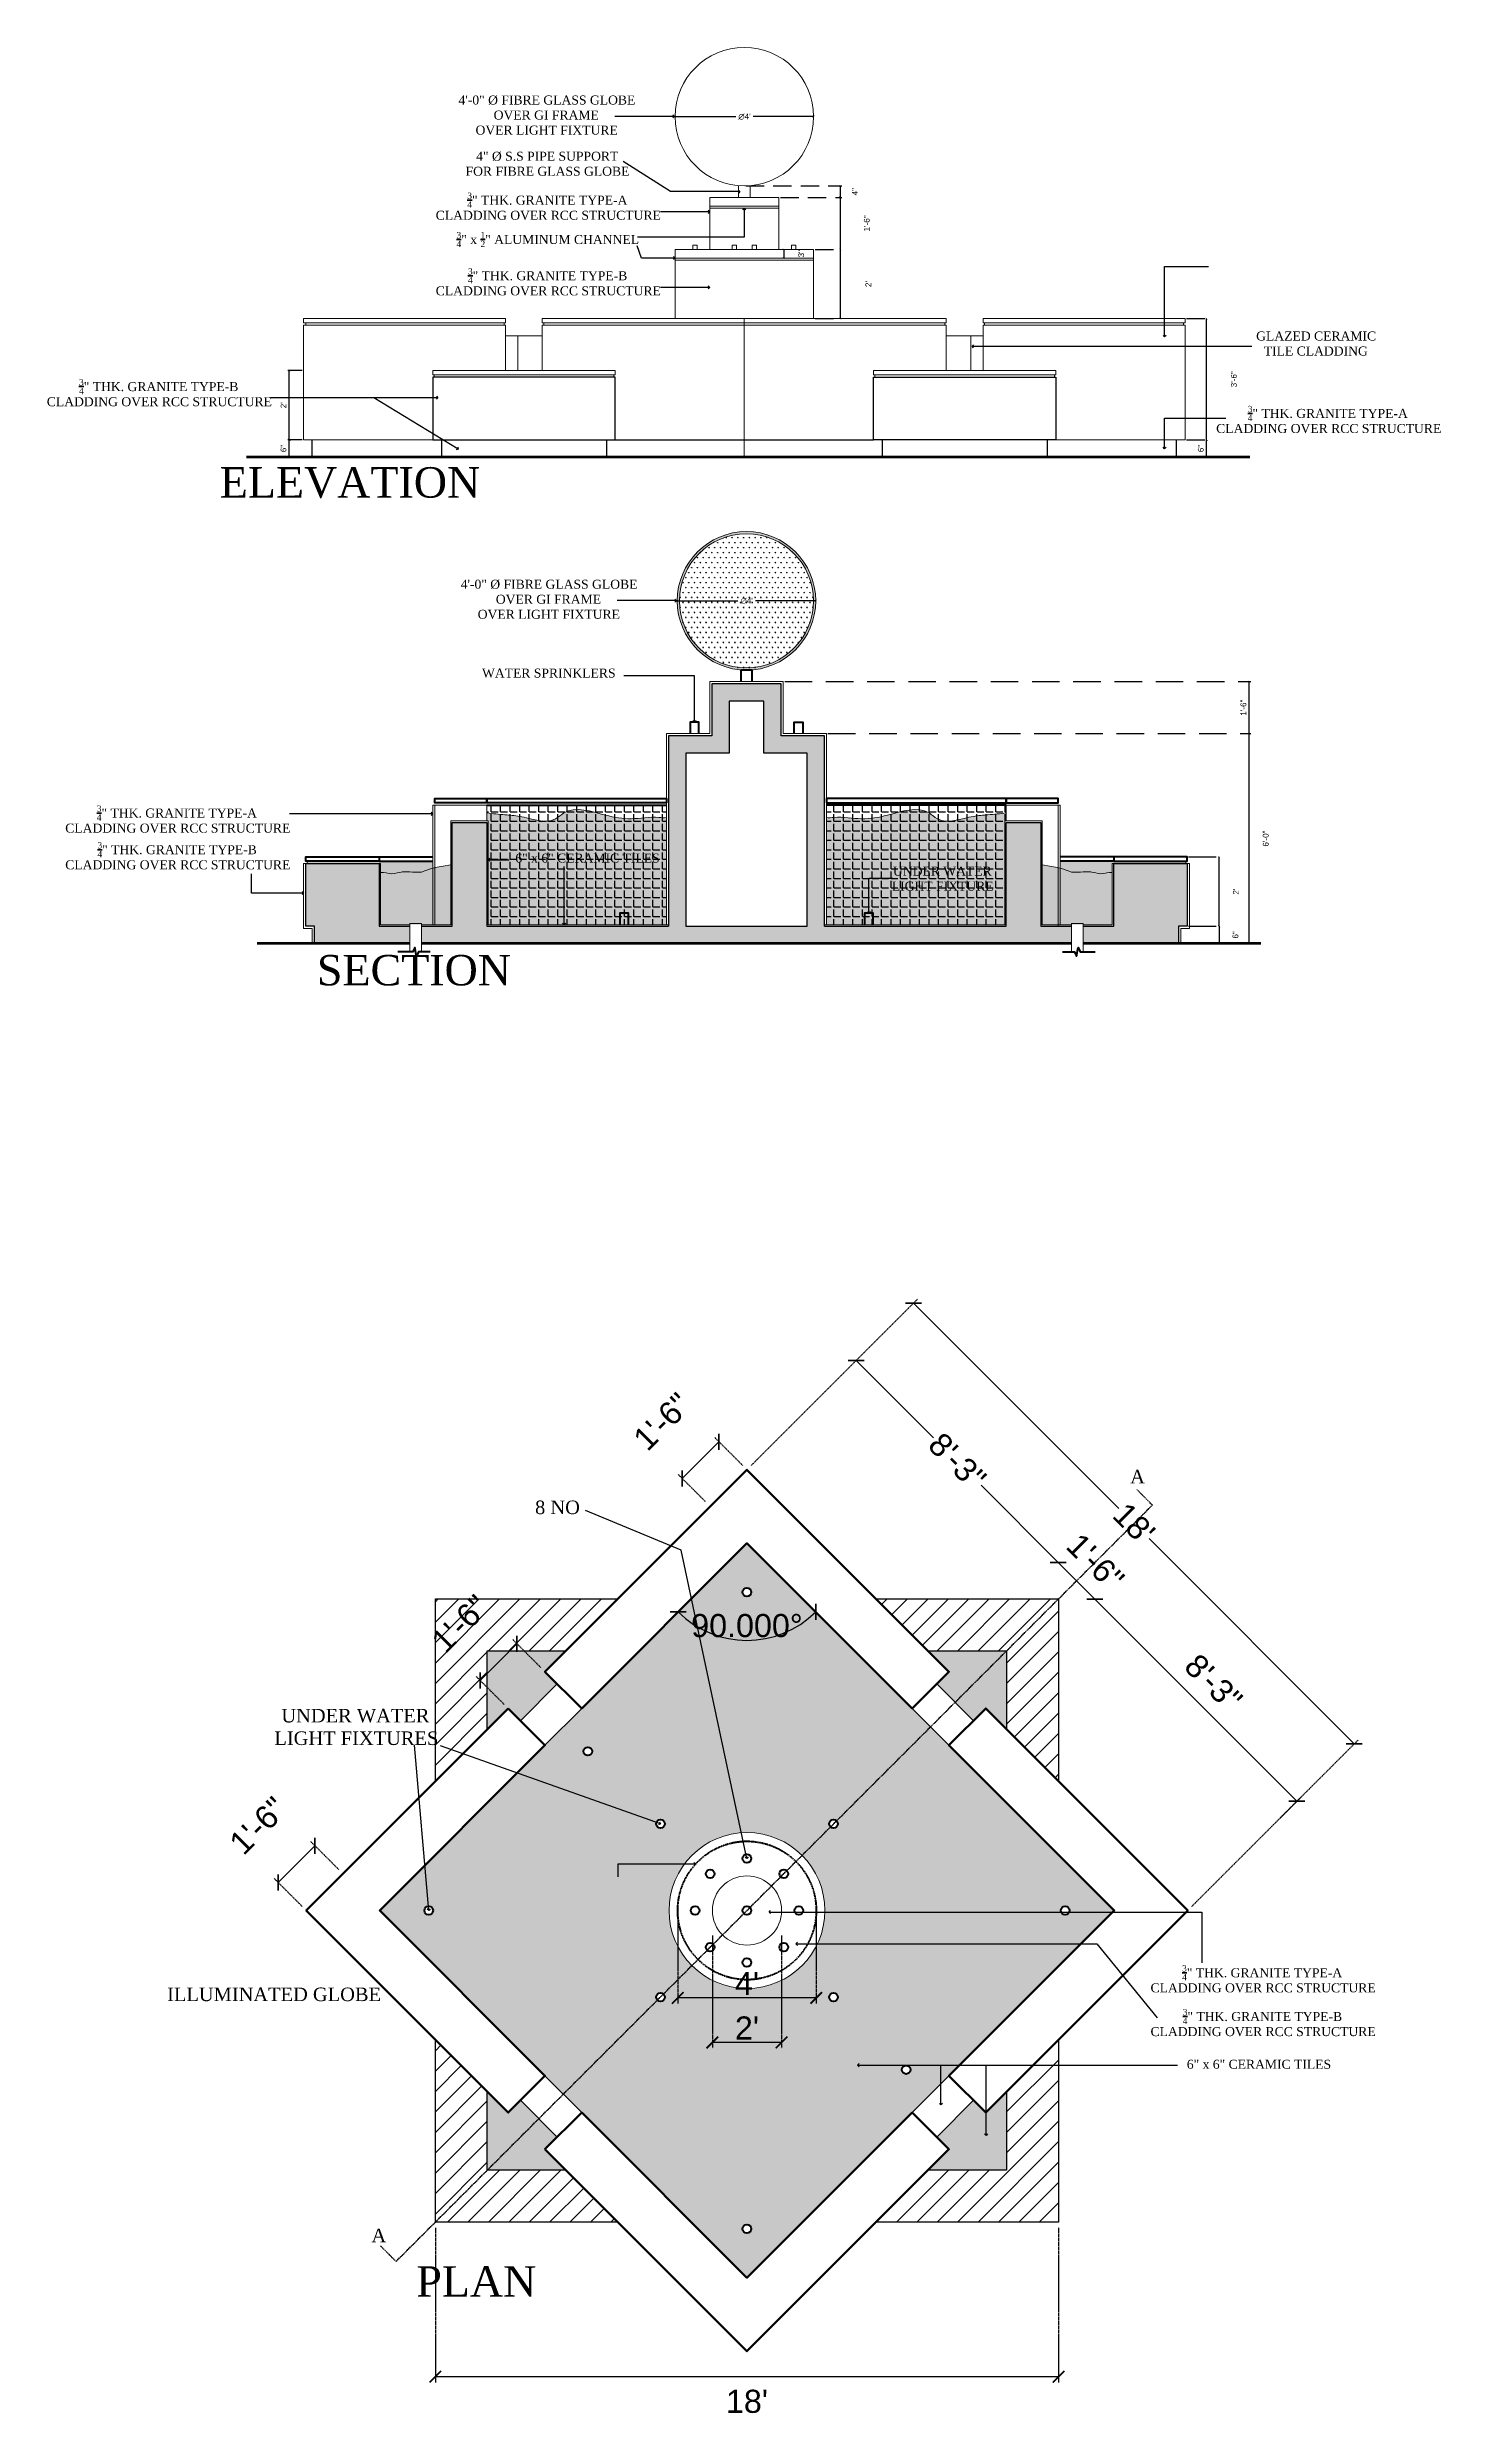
# Model space of a CAD drawing. Header units: inches. Extents: x 50027 to 54188, y -4291 to 1318.
# Drawn here: x 53705 to 54188, y -236 to 585 of the extents above; entities that cross this region are included whole.
import ezdxf

# ---------------------------------------------------------------- set-up
doc = ezdxf.new("R2010")
doc.units = ezdxf.units.IN
for name, pattern in [('AUDI TITLE SHEET$0$HIDDEN2', [0.1875, 0.125, -0.0625]), ('CENTER2', [1.125, 0.75, -0.125, 0.125, -0.125]), ('HIDDEN', [9.525, 6.35, -3.175]), ('XREF-AUDI GRD-FIRST & ROOF PLANS$0$HIDDEN', [0.375, 0.25, -0.125])]:
    doc.linetypes.add(name, pattern=pattern)
for name, color, linetype, lineweight in [('05--TEXT-3', 3, 'Continuous', 35), ('BASE LINE', 5, 'Continuous', 100), ('E--CONCRETE-4', 6, 'Continuous', 40), ('WALL ELEVATION', 4, 'Continuous', 18), ('WALL LT', 3, 'Continuous', 25), ('WALL XLT', 1, 'Continuous', 5)]:
    doc.layers.add(name, color=color, linetype=linetype, lineweight=lineweight)
for name, color, linetype in [('dim', 2, 'Continuous'), ('HATCH', 251, 'Continuous'), ('SECTION', 8, 'Continuous')]:
    doc.layers.add(name, color=color, linetype=linetype)
doc.styles.add('3-16', font='arial.ttf')
doc.styles.add('STYLE2', font='times.ttf')
doc.dimstyles.new('1-2', dxfattribs={"dimscale": 0.25, "dimtxt": 8, "dimasz": 3, "dimexe": 2, "dimexo": 2, "dimgap": 4, "dimtad": 1, "dimdec": 0, "dimzin": 0, "dimdsep": 46, "dimlunit": 4, "dimtxsty": '3-16', "dimblk": 'ARCHTICK', "dimcen": 0.09375, "dimclrd": 1, "dimclre": 8, "dimclrt": 2, "dimadec": 0, "dimazin": 0, "dimtfac": 1, "dimtdec": 0, "dimtofl": 0, "dimtmove": 2, "dimatfit": 3, "dimldrblk": 'AERO', "dimfxl": 0.18, "dimtolj": 1, "dimtzin": 0, "dimarcsym": 0})
doc.dimstyles.new('1-8', dxfattribs={"dimtxt": 8, "dimasz": 4, "dimexe": 2, "dimexo": 2, "dimgap": 1, "dimtad": 1, "dimdec": 4, "dimzin": 0, "dimdsep": 46, "dimlunit": 4, "dimtxsty": '3-16', "dimblk": 'ARCHTICK', "dimcen": 4, "dimclrd": 1, "dimclre": 8, "dimclrt": 2, "dimadec": 3, "dimazin": 0, "dimtfac": 1, "dimtdec": 4, "dimtofl": 0, "dimtmove": 2, "dimatfit": 3, "dimldrblk": 'AERO', "dimfxl": 0.18, "dimtolj": 1, "dimtzin": 0, "dimarcsym": 0})
pattern_1 = [(0, (-558363.6212, 184334.5788), (0, 3.3), [2.4, -0.9]), (90, (-558363.6212, 184334.5788), (-3.3, 2e-16), [2.4, -0.9])]

msp = doc.modelspace()

# ---------------------------------------------------------------- texts
at = {"layer": '05--TEXT-3', "color": 3, "attachment_point": 1, "style": 'STYLE2'}
for s, insert, char_height in [('\\pi34.104;4\'-0" Ø FIBRE GLASS GLOBE \\P\\pi46.274;OVER GI FRAME\\P\\pi39.997;OVER LIGHT FIXTURE', (53813.58832, 568.14345, -0.0213), 3.125), ('\\pi39.965;4" Ø S.S PIPE SUPPORT\\P\\pi36.292;FOR FIBRE GLASS GLOBE', (53813.83036, 548.67412, -0.0213), 3.125), ('\\A1;\\pi36.882;{\\H0.7x;\\S3/4;}" THK. GRANITE TYPE-A\\P\\pi25.959;CLADDING OVER RCC STRUCTURE', (53813.83036, 534.50602, -0.0213), 3.125), ('\\A1;\\pi33.148;{\\H0.7x;\\S3/4;}" x {\\H0.7x;\\S1/2;}" ALUMINUM CHANNEL', (53813.83036, 520.8673, -0.0213), 3.125), ('\\A1;\\pi37.109;{\\H0.7x;\\S3/4;}" THK. GRANITE TYPE-B\\P\\pi25.959;CLADDING OVER RCC STRUCTURE', (53813.83036, 508.31495, -0.0213), 3.125), ('\\A1;\\pi43.803;GLAZED CERAMIC \\P\\pi46.439;TILE CLADDING', (54080.31572, 486.37448, -0.0213), 3.125), ('\\A1;\\pi37.109;{\\H0.7x;\\S3/4;}" THK. GRANITE TYPE-B\\P\\pi25.959;CLADDING OVER RCC STRUCTURE', (53679.04671, 469.89712, -0.0213), 3.125), ('\\A1;\\pi36.882;{\\H0.7x;\\S3/4;}" THK. GRANITE TYPE-A\\P\\pi25.959;CLADDING OVER RCC STRUCTURE', (54084.30031, 460.61374, -0.0213), 3.125), ('\\pi20.115;ELEVATION', (53744.83676, 439.36711, -0.03408), 10.546875), ('\\pi34.104;4\'-0" Ø FIBRE GLASS GLOBE \\P\\pi46.274;OVER GI FRAME\\P\\pi39.997;OVER LIGHT FIXTURE', (53814.33833, 400.36213, -0.0213), 3.125), ('\\pi41.487;WATER SPRINKLERS', (53814.33833, 369.57537, -0.0213), 3.125), ('\\A1;\\pi36.882;{\\H0.7x;\\S3/4;}" THK. GRANITE TYPE-A\\P\\pi25.959;CLADDING OVER RCC STRUCTURE', (53685.42845, 322.13799, -0.0213), 3.125), ('\\A1;\\pi37.109;{\\H0.7x;\\S3/4;}" THK. GRANITE TYPE-B\\P\\pi25.959;CLADDING OVER RCC STRUCTURE', (53685.42845, 309.43012, -0.0213), 3.125), ('\\A1;\\pi39.737;6" x 6" CERAMIC TILES', (53827.64273, 305.46791, -0.0213), 3.125), ('\\A1;\\pi47.224;UNDER WATER\\P\\pi46.819;LIGHT FIXTURE', (53951.02521, 300.96129, -0.0213), 3.125), ('\\pi31.677;SECTION', (53766.9297, 270.34136, -0.01278), 10.546875), ('\\pi61.523;A', (54018.92834, 91.9103, -0.01704), 4.6875), ('\\pi56.706;8 NO', (53817.50537, 81.27634, -0.03408), 4.6875), ('\\pi38.858;UNDER WATER\\P\\pi36.432;LIGHT FIXTURES', (53747.43388, 9.08322, -0.03408), 4.6875), ('\\A1;\\pi36.882;{\\H0.7x;\\S3/4;}" THK. GRANITE TYPE-A\\P\\pi25.959;CLADDING OVER RCC STRUCTURE', (54061.55641, -79.72269, -0.0213), 3.125), ('ILLUMINATED GLOBE', (53746.69694, -87.48373, -0.03408), 4.6875), ('\\A1;\\pi37.109;{\\H0.7x;\\S3/4;}" THK. GRANITE TYPE-B\\P\\pi25.959;CLADDING OVER RCC STRUCTURE', (54061.55641, -94.87814, -0.0213), 3.125), ('\\A1;\\pi39.737;6" x 6" CERAMIC TILES', (54060.34996, -112.49691, -0.0213), 3.125), ('\\pi61.523;A', (53755.98702, -171.03101, -0.01704), 4.6875), ('\\pi43.863;PLAN', (53789.18363, -184.02461, -0.03408), 10.546875)]:
    msp.add_mtext_dynamic_manual_height_columns(s, width=127.9134761, gutter_width=50, heights=[0], dxfattribs=dict(at, insert=insert, char_height=char_height))

# ---------------------------------------------------------------- blocks, each defined once
blk = doc.blocks.new('_ArchTick')
at = {"color": 0, "const_width": 0.15}
blk.add_lwpolyline([(-0.5, -0.5), (0.5, 0.5)], dxfattribs=at)
blk = doc.blocks.new('*D180')
at = {"layer": 'Defpoints', "color": 0, "transparency": 16777216}
for p in [(53789.05, 448.82), (53794, 448.82), (53794, 442.82)]:
    blk.add_point(p, dxfattribs=at)
at = {"layer": 'E--CONCRETE-4', "color": 8, "linetype": 'HIDDEN', "lineweight": -2, "transparency": 16777216}
for p, q in [((53793.5, 448.82), (53788.55, 448.82)), ((53793.5, 442.82), (53788.55, 442.82))]:
    blk.add_line(p, q, dxfattribs=at)
at = {"layer": 'E--CONCRETE-4', "color": 1, "lineweight": -2, "transparency": 16777216}
blk.add_line((53789.05, 442.82), (53789.05, 448.82), dxfattribs=at)
at = {"layer": 'E--CONCRETE-4', "color": 1, "lineweight": -2, "transparency": 16777216, "xscale": 0.75, "yscale": 0.75, "zscale": 0.75}
for p, rotation in [((53789.05, 448.82), 90), ((53789.05, 442.82), 270)]:
    blk.add_blockref('_ArchTick', p, dxfattribs=dict(at, rotation=rotation))
at = {"layer": 'E--CONCRETE-4', "color": 2, "transparency": 16777216, "insert": (53787.03, 445.82), "char_height": 2, "attachment_point": 5, "rotation": 90, "style": '3-16'}
blk.add_mtext('\\A1;6"', dxfattribs=at)
blk = doc.blocks.new('AERO')
blk.add_line((0, 0), (-1, 0))
blk.add_lwpolyline([(-0.71, 0.71), (0, 0), (-0.71, -0.71)])
blk = doc.blocks.new('*D181')
at = {"layer": 'Defpoints', "color": 0, "transparency": 16777216}
for p in [(53789.02, 472.82), (53794, 472.82), (53794, 448.82)]:
    blk.add_point(p, dxfattribs=at)
at = {"layer": 'E--CONCRETE-4', "color": 8, "linetype": 'HIDDEN', "lineweight": -2, "transparency": 16777216}
for p, q in [((53793.5, 472.82), (53788.52, 472.82)), ((53793.5, 448.82), (53788.52, 448.82))]:
    blk.add_line(p, q, dxfattribs=at)
at = {"layer": 'E--CONCRETE-4', "color": 1, "lineweight": -2, "transparency": 16777216}
blk.add_line((53789.02, 448.82), (53789.02, 472.82), dxfattribs=at)
at = {"layer": 'E--CONCRETE-4', "color": 1, "lineweight": -2, "transparency": 16777216, "xscale": 0.75, "yscale": 0.75, "zscale": 0.75}
for p, rotation in [((53789.02, 472.82), 90), ((53789.02, 448.82), 270)]:
    blk.add_blockref('_ArchTick', p, dxfattribs=dict(at, rotation=rotation))
at = {"layer": 'E--CONCRETE-4', "color": 2, "transparency": 16777216, "insert": (53787.02, 460.82), "char_height": 2, "attachment_point": 5, "rotation": 90, "style": '3-16'}
blk.add_mtext("\\A1;2'", dxfattribs=at)
blk = doc.blocks.new('*D182')
at = {"layer": 'Defpoints', "color": 0, "transparency": 16777216}
for p in [(54099.47, 448.82), (54106.96, 448.82), (54099.47, 442.82)]:
    blk.add_point(p, dxfattribs=at)
at = {"layer": 'E--CONCRETE-4', "color": 8, "linetype": 'HIDDEN', "lineweight": -2, "transparency": 16777216}
for p, q in [((54099.97, 448.82), (54107.46, 448.82)), ((54099.97, 442.82), (54107.46, 442.82))]:
    blk.add_line(p, q, dxfattribs=at)
at = {"layer": 'E--CONCRETE-4', "color": 1, "lineweight": -2, "transparency": 16777216}
blk.add_line((54106.96, 442.82), (54106.96, 448.82), dxfattribs=at)
at = {"layer": 'E--CONCRETE-4', "color": 1, "lineweight": -2, "transparency": 16777216, "xscale": 0.75, "yscale": 0.75, "zscale": 0.75}
for p, rotation in [((54106.96, 448.82), 90), ((54106.96, 442.82), 270)]:
    blk.add_blockref('_ArchTick', p, dxfattribs=dict(at, rotation=rotation))
at = {"layer": 'E--CONCRETE-4', "color": 2, "transparency": 16777216, "insert": (54104.94, 445.82), "char_height": 2, "attachment_point": 5, "rotation": 90, "style": '3-16'}
blk.add_mtext('\\A1;6"', dxfattribs=at)
blk = doc.blocks.new('*D183')
at = {"layer": 'Defpoints', "color": 0, "transparency": 16777216}
for p in [(54099.47, 490.82), (54106.96, 490.82), (54106.96, 448.82)]:
    blk.add_point(p, dxfattribs=at)
at = {"layer": 'E--CONCRETE-4', "color": 8, "linetype": 'HIDDEN', "lineweight": -2, "transparency": 16777216}
blk.add_line((54099.97, 490.82), (54107.46, 490.82), dxfattribs=at)
at = {"layer": 'E--CONCRETE-4', "color": 1, "lineweight": -2, "transparency": 16777216}
blk.add_line((54106.96, 448.82), (54106.96, 490.82), dxfattribs=at)
at = {"layer": 'E--CONCRETE-4', "color": 1, "lineweight": -2, "transparency": 16777216, "xscale": 0.75, "yscale": 0.75, "zscale": 0.75}
for p, rotation in [((54106.96, 490.82), 90), ((54106.96, 448.82), 270)]:
    blk.add_blockref('_ArchTick', p, dxfattribs=dict(at, rotation=rotation))
at = {"layer": 'E--CONCRETE-4', "color": 2, "transparency": 16777216, "insert": (54116.39, 469.82), "char_height": 2, "attachment_point": 5, "rotation": 90, "style": '3-16'}
blk.add_mtext('\\A1;3\'-6"', dxfattribs=at)
blk = doc.blocks.new('*D184')
at = {"layer": 'Defpoints', "color": 0, "transparency": 16777216}
for p in [(53970.73, 514.82), (53980.01, 514.82), (53970.73, 490.82)]:
    blk.add_point(p, dxfattribs=at)
at = {"layer": 'E--CONCRETE-4', "color": 8, "linetype": 'HIDDEN', "lineweight": -2, "transparency": 16777216}
for p, q in [((53971.23, 514.82), (53980.51, 514.82)), ((53971.23, 490.82), (53980.51, 490.82))]:
    blk.add_line(p, q, dxfattribs=at)
at = {"layer": 'E--CONCRETE-4', "color": 1, "lineweight": -2, "transparency": 16777216}
blk.add_line((53980.01, 490.82), (53980.01, 514.82), dxfattribs=at)
at = {"layer": 'E--CONCRETE-4', "color": 1, "lineweight": -2, "transparency": 16777216, "xscale": 0.75, "yscale": 0.75, "zscale": 0.75}
for p, rotation in [((53980.01, 514.82), 90), ((53980.01, 490.82), 270)]:
    blk.add_blockref('_ArchTick', p, dxfattribs=dict(at, rotation=rotation))
at = {"layer": 'E--CONCRETE-4', "color": 2, "transparency": 16777216, "insert": (53989.71, 502.82), "char_height": 2, "attachment_point": 5, "rotation": 90, "style": '3-16'}
blk.add_mtext("\\A1;2'", dxfattribs=at)
blk = doc.blocks.new('*D185')
at = {"layer": 'Defpoints', "color": 0, "transparency": 16777216}
for p in [(53958.73, 532.82), (53980.01, 532.82), (53980.01, 514.82)]:
    blk.add_point(p, dxfattribs=at)
at = {"layer": 'E--CONCRETE-4', "color": 8, "linetype": 'HIDDEN', "lineweight": -2, "transparency": 16777216}
blk.add_line((53959.23, 532.82), (53980.51, 532.82), dxfattribs=at)
at = {"layer": 'E--CONCRETE-4', "color": 1, "lineweight": -2, "transparency": 16777216}
blk.add_line((53980.01, 514.82), (53980.01, 532.82), dxfattribs=at)
at = {"layer": 'E--CONCRETE-4', "color": 1, "lineweight": -2, "transparency": 16777216, "xscale": 0.75, "yscale": 0.75, "zscale": 0.75}
for p, rotation in [((53980.01, 532.82), 90), ((53980.01, 514.82), 270)]:
    blk.add_blockref('_ArchTick', p, dxfattribs=dict(at, rotation=rotation))
at = {"layer": 'E--CONCRETE-4', "color": 2, "transparency": 16777216, "insert": (53989.18, 523.82), "char_height": 2, "attachment_point": 5, "rotation": 90, "style": '3-16'}
blk.add_mtext('\\A1;1\'-6"', dxfattribs=at)
blk = doc.blocks.new('*D186')
at = {"layer": 'Defpoints', "color": 0, "transparency": 16777216}
for p in [(53946.73, 536.82), (53980.01, 536.82), (53958.73, 532.82)]:
    blk.add_point(p, dxfattribs=at)
at = {"layer": 'E--CONCRETE-4', "color": 8, "linetype": 'HIDDEN', "lineweight": -2, "transparency": 16777216}
for p, q in [((53947.23, 536.82), (53980.51, 536.82)), ((53959.23, 532.82), (53980.51, 532.82))]:
    blk.add_line(p, q, dxfattribs=at)
at = {"layer": 'E--CONCRETE-4', "color": 1, "lineweight": -2, "transparency": 16777216}
blk.add_line((53980.01, 532.82), (53980.01, 536.82), dxfattribs=at)
at = {"layer": 'E--CONCRETE-4', "color": 1, "lineweight": -2, "transparency": 16777216, "xscale": 0.75, "yscale": 0.75, "zscale": 0.75}
for p, rotation in [((53980.01, 536.82), 90), ((53980.01, 532.82), 270)]:
    blk.add_blockref('_ArchTick', p, dxfattribs=dict(at, rotation=rotation))
at = {"layer": 'E--CONCRETE-4', "color": 2, "transparency": 16777216, "insert": (53985.01, 534.82), "char_height": 2, "attachment_point": 5, "rotation": 90, "style": '3-16'}
blk.add_mtext('\\A1;4"', dxfattribs=at)
blk = doc.blocks.new('*D187')
at = {"layer": 'Defpoints', "color": 0, "transparency": 16777216}
for p in [(53922.73, 560.82), (53970.73, 560.82)]:
    blk.add_point(p, dxfattribs=at)
at = {"layer": 'E--CONCRETE-4', "color": 1, "lineweight": -2, "transparency": 16777216}
for p, q in [((53922.73, 560.82), (53943.79, 560.82)), ((53970.73, 560.82), (53949.8, 560.82))]:
    blk.add_line(p, q, dxfattribs=at)
at = {"layer": 'E--CONCRETE-4', "color": 1, "lineweight": -2, "transparency": 16777216, "xscale": 0.75, "yscale": 0.75, "zscale": 0.75, "rotation": 180}
blk.add_blockref('_ArchTick', (53922.73, 560.82), dxfattribs=at)
at = {"layer": 'E--CONCRETE-4', "color": 1, "lineweight": -2, "transparency": 16777216, "xscale": 0.75, "yscale": 0.75, "zscale": 0.75}
blk.add_blockref('_ArchTick', (53970.73, 560.82), dxfattribs=at)
at = {"layer": 'E--CONCRETE-4', "color": 2, "transparency": 16777216, "insert": (53946.79, 560.82), "char_height": 2, "attachment_point": 5, "style": '3-16'}
blk.add_mtext("\\A1;∅4'", dxfattribs=at)
blk = doc.blocks.new('*D188')
at = {"layer": 'Defpoints', "color": 0, "transparency": 16777216}
for p in [(53960.38, 514.82), (53960.38, 511.82), (53960.38, 511.82)]:
    blk.add_point(p, dxfattribs=at)
at = {"layer": 'E--CONCRETE-4', "color": 1, "lineweight": -2, "transparency": 16777216}
blk.add_line((53960.38, 514.82), (53960.38, 511.82), dxfattribs=at)
at = {"layer": 'E--CONCRETE-4', "color": 1, "lineweight": -2, "transparency": 16777216, "xscale": 0.75, "yscale": 0.75, "zscale": 0.75}
for p, rotation in [((53960.38, 514.82), 90), ((53960.38, 511.82), 270)]:
    blk.add_blockref('_ArchTick', p, dxfattribs=dict(at, rotation=rotation))
at = {"layer": 'E--CONCRETE-4', "color": 2, "transparency": 16777216, "insert": (53966.45, 513.32), "char_height": 2, "attachment_point": 5, "rotation": 90, "style": '3-16'}
blk.add_mtext('\\A1;3"', dxfattribs=at)
blk = doc.blocks.new('*D193')
at = {"layer": 'Defpoints', "color": 0, "transparency": 16777216}
for p in [(53923.48, 393.04), (53971.48, 393.04)]:
    blk.add_point(p, dxfattribs=at)
at = {"layer": 'E--CONCRETE-4', "color": 1, "lineweight": -2, "transparency": 16777216}
for p, q in [((53923.48, 393.04), (53944.54, 393.04)), ((53971.48, 393.04), (53950.55, 393.04))]:
    blk.add_line(p, q, dxfattribs=at)
at = {"layer": 'E--CONCRETE-4', "color": 1, "lineweight": -2, "transparency": 16777216, "xscale": 0.75, "yscale": 0.75, "zscale": 0.75, "rotation": 180}
blk.add_blockref('_ArchTick', (53923.48, 393.04), dxfattribs=at)
at = {"layer": 'E--CONCRETE-4', "color": 1, "lineweight": -2, "transparency": 16777216, "xscale": 0.75, "yscale": 0.75, "zscale": 0.75}
blk.add_blockref('_ArchTick', (53971.48, 393.04), dxfattribs=at)
at = {"layer": 'E--CONCRETE-4', "color": 2, "transparency": 16777216, "insert": (53947.54, 393.04), "char_height": 2, "attachment_point": 5, "style": '3-16'}
blk.add_mtext("\\A1;∅4'", dxfattribs=at)
blk = doc.blocks.new('*D189')
at = {"layer": 'Defpoints', "color": 0, "ltscale": 1.5, "transparency": 16777216}
for p in [(54100.22, 280.29), (54100.22, 274.29), (54111.24, 274.29)]:
    blk.add_point(p, dxfattribs=at)
at = {"layer": 'dim', "color": 8, "linetype": 'HIDDEN', "lineweight": -2, "ltscale": 1.5, "transparency": 16777216}
for p, q in [((54100.72, 280.29), (54111.74, 280.29)), ((54100.72, 274.29), (54111.74, 274.29))]:
    blk.add_line(p, q, dxfattribs=at)
at = {"layer": 'dim', "color": 1, "lineweight": -2, "ltscale": 1.5, "transparency": 16777216}
blk.add_line((54111.24, 280.29), (54111.24, 274.29), dxfattribs=at)
at = {"layer": 'dim', "color": 1, "lineweight": -2, "ltscale": 1.5, "transparency": 16777216, "xscale": 0.75, "yscale": 0.75, "zscale": 0.75}
for p, rotation in [((54111.24, 280.29), 90), ((54111.24, 274.29), 270)]:
    blk.add_blockref('_ArchTick', p, dxfattribs=dict(at, rotation=rotation))
at = {"layer": 'dim', "color": 2, "ltscale": 1.5, "transparency": 16777216, "insert": (54116.93, 277.29), "char_height": 2, "attachment_point": 5, "rotation": 90, "style": '3-16'}
blk.add_mtext('\\A1;6"', dxfattribs=at)
blk = doc.blocks.new('*D190')
at = {"layer": 'Defpoints', "color": 0, "ltscale": 1.5, "transparency": 16777216}
for p in [(54100.22, 304.29), (54111.24, 304.29), (54111.24, 280.29)]:
    blk.add_point(p, dxfattribs=at)
at = {"layer": 'dim', "color": 8, "linetype": 'HIDDEN', "lineweight": -2, "ltscale": 1.5, "transparency": 16777216}
blk.add_line((54100.72, 304.29), (54111.74, 304.29), dxfattribs=at)
at = {"layer": 'dim', "color": 1, "lineweight": -2, "ltscale": 1.5, "transparency": 16777216}
blk.add_line((54111.24, 280.29), (54111.24, 304.29), dxfattribs=at)
at = {"layer": 'dim', "color": 1, "lineweight": -2, "ltscale": 1.5, "transparency": 16777216, "xscale": 0.75, "yscale": 0.75, "zscale": 0.75}
for p, rotation in [((54111.24, 304.29), 90), ((54111.24, 280.29), 270)]:
    blk.add_blockref('_ArchTick', p, dxfattribs=dict(at, rotation=rotation))
at = {"layer": 'dim', "color": 2, "ltscale": 1.5, "transparency": 16777216, "insert": (54117.1, 292.29), "char_height": 2, "attachment_point": 5, "rotation": 90, "style": '3-16'}
blk.add_mtext("\\A1;2'", dxfattribs=at)
blk = doc.blocks.new('*D191')
at = {"layer": 'Defpoints', "color": 0, "ltscale": 1.5, "transparency": 16777216}
for p in [(53975.23, 347.04), (54121.72, 347.04), (54097.97, 274.29)]:
    blk.add_point(p, dxfattribs=at)
at = {"layer": 'dim', "color": 8, "linetype": 'HIDDEN', "lineweight": -2, "ltscale": 1.5, "transparency": 16777216}
for p, q in [((53975.73, 347.04), (54122.22, 347.04)), ((54098.47, 274.29), (54122.22, 274.29))]:
    blk.add_line(p, q, dxfattribs=at)
at = {"layer": 'dim', "color": 1, "lineweight": -2, "ltscale": 1.5, "transparency": 16777216}
blk.add_line((54121.72, 274.29), (54121.72, 347.04), dxfattribs=at)
at = {"layer": 'dim', "color": 1, "lineweight": -2, "ltscale": 1.5, "transparency": 16777216, "xscale": 0.75, "yscale": 0.75, "zscale": 0.75}
for p, rotation in [((54121.72, 347.04), 90), ((54121.72, 274.29), 270)]:
    blk.add_blockref('_ArchTick', p, dxfattribs=dict(at, rotation=rotation))
at = {"layer": 'dim', "color": 2, "ltscale": 1.5, "transparency": 16777216, "insert": (54127.43, 310.67), "char_height": 2, "attachment_point": 5, "rotation": 90, "style": '3-16'}
blk.add_mtext('\\A1;6\'-0"', dxfattribs=at)
blk = doc.blocks.new('*D192')
at = {"layer": 'Defpoints', "color": 0, "ltscale": 1.5, "transparency": 16777216}
for p in [(53960.23, 365.04), (54121.72, 365.04), (53975.23, 347.04)]:
    blk.add_point(p, dxfattribs=at)
at = {"layer": 'dim', "color": 8, "linetype": 'HIDDEN', "lineweight": -2, "ltscale": 1.5, "transparency": 16777216}
for p, q in [((53960.73, 365.04), (54122.22, 365.04)), ((53975.73, 347.04), (54122.22, 347.04))]:
    blk.add_line(p, q, dxfattribs=at)
at = {"layer": 'dim', "color": 1, "lineweight": -2, "ltscale": 1.5, "transparency": 16777216}
blk.add_line((54121.72, 347.04), (54121.72, 365.04), dxfattribs=at)
at = {"layer": 'dim', "color": 1, "lineweight": -2, "ltscale": 1.5, "transparency": 16777216, "xscale": 0.75, "yscale": 0.75, "zscale": 0.75}
for p, rotation in [((54121.72, 365.04), 90), ((54121.72, 347.04), 270)]:
    blk.add_blockref('_ArchTick', p, dxfattribs=dict(at, rotation=rotation))
at = {"layer": 'dim', "color": 2, "ltscale": 1.5, "transparency": 16777216, "insert": (54119.7, 356.04), "char_height": 2, "attachment_point": 5, "rotation": 90, "style": '3-16'}
blk.add_mtext('\\A1;1\'-6"', dxfattribs=at)
blk = doc.blocks.new('*D206')
at = {"layer": 'Defpoints', "color": 0, "transparency": 16777216}
for p in [(53839.65, -168.77), (54055.65, -168.77), (53839.65, -222.34)]:
    blk.add_point(p, dxfattribs=at)
at = {"layer": 'E--CONCRETE-4', "color": 8, "linetype": 'XREF-AUDI GRD-FIRST & ROOF PLANS$0$HIDDEN', "lineweight": -2, "transparency": 16777216}
for p, q in [((53839.65, -170.77), (53839.65, -224.34)), ((54055.65, -170.77), (54055.65, -224.34))]:
    blk.add_line(p, q, dxfattribs=at)
at = {"layer": 'E--CONCRETE-4', "color": 1, "lineweight": -2, "transparency": 16777216}
blk.add_line((54055.65, -222.34), (53839.65, -222.34), dxfattribs=at)
at = {"layer": 'E--CONCRETE-4', "color": 1, "lineweight": -2, "transparency": 16777216, "xscale": 4, "yscale": 4, "zscale": 4, "rotation": 180}
blk.add_blockref('_ArchTick', (53839.65, -222.34), dxfattribs=at)
at = {"layer": 'E--CONCRETE-4', "color": 1, "lineweight": -2, "transparency": 16777216, "xscale": 4, "yscale": 4, "zscale": 4}
blk.add_blockref('_ArchTick', (54055.65, -222.34), dxfattribs=at)
at = {"layer": 'E--CONCRETE-4', "color": 2, "transparency": 16777216, "insert": (53947.65, -230.9), "char_height": 8, "attachment_point": 5, "style": '3-16'}
blk.add_mtext("\\A1;18'", dxfattribs=at)
blk = doc.blocks.new('*D207')
at = {"layer": 'Defpoints', "color": 0, "transparency": 16777216}
for p in [(54005.39, 149.7), (53947.65, 91.96), (54100.38, -60.77)]:
    blk.add_point(p, dxfattribs=at)
at = {"layer": 'E--CONCRETE-4', "color": 8, "linetype": 'XREF-AUDI GRD-FIRST & ROOF PLANS$0$HIDDEN', "lineweight": -2, "transparency": 16777216}
for p, q in [((53949.06, 93.38), (54006.8, 151.12)), ((54101.8, -59.36), (54159.54, -1.62))]:
    blk.add_line(p, q, dxfattribs=at)
at = {"layer": 'E--CONCRETE-4', "color": 1, "lineweight": -2, "transparency": 16777216}
for p, q in [((54005.39, 149.7), (54076.51, 78.57)), ((54158.12, -3.03), (54087, 68.09))]:
    blk.add_line(p, q, dxfattribs=at)
at = {"layer": 'E--CONCRETE-4', "color": 1, "lineweight": -2, "transparency": 16777216, "xscale": 4, "yscale": 4, "zscale": 4}
for p, rotation in [((54005.39, 149.7), 135.0000000011101), ((54158.12, -3.03), 315.00000000111)]:
    blk.add_blockref('_ArchTick', p, dxfattribs=dict(at, rotation=rotation))
at = {"layer": 'E--CONCRETE-4', "color": 2, "transparency": 16777216, "insert": (54081.76, 73.33), "char_height": 8, "attachment_point": 5, "rotation": 315, "style": '3-16'}
blk.add_mtext("\\A1;18'", dxfattribs=at)
blk = doc.blocks.new('*D208')
at = {"layer": 'Defpoints', "color": 0, "transparency": 16777216}
for p in [(54068.26, 47.11), (54138.26, -22.9), (54131.02, -30.14)]:
    blk.add_point(p, dxfattribs=at)
at = {"layer": 'E--CONCRETE-4', "color": 1, "lineweight": -2, "transparency": 16777216}
blk.add_line((54068.26, 47.11), (54138.26, -22.9), dxfattribs=at)
at = {"layer": 'E--CONCRETE-4', "color": 8, "linetype": 'XREF-AUDI GRD-FIRST & ROOF PLANS$0$HIDDEN', "lineweight": -2, "transparency": 16777216}
blk.add_line((54132.44, -28.72), (54139.67, -21.48), dxfattribs=at)
at = {"layer": 'E--CONCRETE-4', "color": 1, "lineweight": -2, "transparency": 16777216, "xscale": 4, "yscale": 4, "zscale": 4}
for p, rotation in [((54068.26, 47.11), 135.0000000011101), ((54138.26, -22.9), 315.00000000111)]:
    blk.add_blockref('_ArchTick', p, dxfattribs=dict(at, rotation=rotation))
at = {"layer": 'E--CONCRETE-4', "color": 2, "transparency": 16777216, "insert": (54109.32, 18.17), "char_height": 8, "attachment_point": 5, "rotation": 315, "style": '3-16'}
blk.add_mtext('\\A1;8\'-3"', dxfattribs=at)
blk = doc.blocks.new('*D209')
at = {"layer": 'Defpoints', "color": 0, "transparency": 16777216}
for p in [(54055.53, 59.84), (54055.53, 59.84), (54068.26, 47.11)]:
    blk.add_point(p, dxfattribs=at)
at = {"layer": 'E--CONCRETE-4', "color": 1, "lineweight": -2, "transparency": 16777216}
blk.add_line((54068.26, 47.11), (54055.53, 59.84), dxfattribs=at)
at = {"layer": 'E--CONCRETE-4', "color": 1, "lineweight": -2, "transparency": 16777216, "xscale": 4, "yscale": 4, "zscale": 4}
for p, rotation in [((54055.53, 59.84), 135.0000000011101), ((54068.26, 47.11), 315.00000000111)]:
    blk.add_blockref('_ArchTick', p, dxfattribs=dict(at, rotation=rotation))
at = {"layer": 'E--CONCRETE-4', "color": 2, "transparency": 16777216, "insert": (54068.4, 59.98), "char_height": 8, "attachment_point": 5, "rotation": 315, "style": '3-16'}
blk.add_mtext('\\A1;1\'-6"', dxfattribs=at)
blk = doc.blocks.new('*D210')
at = {"layer": 'Defpoints', "color": 0, "transparency": 16777216}
for p in [(53985.53, 129.84), (53985.53, 129.84), (54055.53, 59.84)]:
    blk.add_point(p, dxfattribs=at)
at = {"layer": 'E--CONCRETE-4', "color": 1, "lineweight": -2, "transparency": 16777216}
for p, q in [((53985.53, 129.84), (54012.3, 103.07)), ((54055.53, 59.84), (54028.76, 86.61))]:
    blk.add_line(p, q, dxfattribs=at)
at = {"layer": 'E--CONCRETE-4', "color": 1, "lineweight": -2, "transparency": 16777216, "xscale": 4, "yscale": 4, "zscale": 4}
for p, rotation in [((53985.53, 129.84), 135.0000000011101), ((54055.53, 59.84), 315.00000000111)]:
    blk.add_blockref('_ArchTick', p, dxfattribs=dict(at, rotation=rotation))
at = {"layer": 'E--CONCRETE-4', "color": 2, "transparency": 16777216, "insert": (54020.53, 94.84), "char_height": 8, "attachment_point": 5, "rotation": 315, "style": '3-16'}
blk.add_mtext('\\A1;8\'-3"', dxfattribs=at)
blk = doc.blocks.new('*D211')
at = {"layer": 'Defpoints', "color": 0, "transparency": 16777216}
for p in [(53937.94, 101.67), (53947.65, 91.96), (53934.66, 79.49)]:
    blk.add_point(p, dxfattribs=at)
at = {"layer": 'E--CONCRETE-4', "color": 1, "lineweight": -2, "transparency": 16777216}
blk.add_line((53925.21, 88.95), (53937.94, 101.67), dxfattribs=at)
at = {"layer": 'E--CONCRETE-4', "color": 8, "linetype": 'XREF-AUDI GRD-FIRST & ROOF PLANS$0$HIDDEN', "lineweight": -2, "transparency": 16777216}
for p, q in [((53946.24, 93.38), (53936.52, 103.09)), ((53933.25, 80.91), (53923.8, 90.36))]:
    blk.add_line(p, q, dxfattribs=at)
at = {"layer": 'E--CONCRETE-4', "color": 1, "lineweight": -2, "transparency": 16777216, "xscale": 4, "yscale": 4, "zscale": 4}
for p, rotation in [((53937.94, 101.67), 45.00000000516275), ((53925.21, 88.95), 225.0000000051627)]:
    blk.add_blockref('_ArchTick', p, dxfattribs=dict(at, rotation=rotation))
at = {"layer": 'E--CONCRETE-4', "color": 2, "transparency": 16777216, "insert": (53918.25, 108.63), "char_height": 8, "attachment_point": 5, "rotation": 45, "style": '3-16'}
blk.add_mtext('\\A1;1\'-6"', dxfattribs=at)
blk = doc.blocks.new('*D212')
at = {"layer": 'Defpoints', "color": 0, "transparency": 16777216}
for p in [(53867.93, 31.67), (53877.65, 21.96), (53864.92, 9.23)]:
    blk.add_point(p, dxfattribs=at)
at = {"layer": 'E--CONCRETE-4', "color": 8, "linetype": 'XREF-AUDI GRD-FIRST & ROOF PLANS$0$HIDDEN', "lineweight": -2, "transparency": 16777216}
for p, q in [((53876.23, 23.37), (53866.52, 33.08)), ((53863.5, 10.65), (53853.79, 20.36))]:
    blk.add_line(p, q, dxfattribs=at)
at = {"layer": 'E--CONCRETE-4', "color": 1, "lineweight": -2, "transparency": 16777216}
blk.add_line((53855.21, 18.94), (53867.93, 31.67), dxfattribs=at)
at = {"layer": 'E--CONCRETE-4', "color": 1, "lineweight": -2, "transparency": 16777216, "xscale": 4, "yscale": 4, "zscale": 4}
for p, rotation in [((53867.93, 31.67), 45.00000000516275), ((53855.21, 18.94), 225.0000000051627)]:
    blk.add_blockref('_ArchTick', p, dxfattribs=dict(at, rotation=rotation))
at = {"layer": 'E--CONCRETE-4', "color": 2, "transparency": 16777216, "insert": (53848.25, 38.63), "char_height": 8, "attachment_point": 5, "rotation": 45, "style": '3-16'}
blk.add_mtext('\\A1;1\'-6"', dxfattribs=at)
blk = doc.blocks.new('*D213')
at = {"layer": 'Defpoints', "color": 0, "transparency": 16777216}
for p in [(53807.64, -48.04), (53785.2, -51.06), (53794.91, -60.77)]:
    blk.add_point(p, dxfattribs=at)
at = {"layer": 'E--CONCRETE-4', "color": 1, "lineweight": -2, "transparency": 16777216}
blk.add_line((53797.93, -38.33), (53785.2, -51.06), dxfattribs=at)
at = {"layer": 'E--CONCRETE-4', "color": 8, "linetype": 'XREF-AUDI GRD-FIRST & ROOF PLANS$0$HIDDEN', "lineweight": -2, "transparency": 16777216}
for p, q in [((53806.23, -46.63), (53796.52, -36.92)), ((53793.5, -59.36), (53783.79, -49.65))]:
    blk.add_line(p, q, dxfattribs=at)
at = {"layer": 'E--CONCRETE-4', "color": 1, "lineweight": -2, "transparency": 16777216, "xscale": 4, "yscale": 4, "zscale": 4}
for p, rotation in [((53797.93, -38.33), 45.00000000516275), ((53785.2, -51.06), 225.0000000051627)]:
    blk.add_blockref('_ArchTick', p, dxfattribs=dict(at, rotation=rotation))
at = {"layer": 'E--CONCRETE-4', "color": 2, "transparency": 16777216, "insert": (53778.25, -31.38), "char_height": 8, "attachment_point": 5, "rotation": 45, "style": '3-16'}
blk.add_mtext('\\A1;1\'-6"', dxfattribs=at)
blk = doc.blocks.new('*D214')
at = {"layer": 'Defpoints', "color": 0, "transparency": 16777216}
for p in [(53923.65, -58.11), (53971.65, -58.11), (53923.65, -91.06)]:
    blk.add_point(p, dxfattribs=at)
at = {"layer": 'E--CONCRETE-4', "color": 8, "linetype": 'XREF-AUDI GRD-FIRST & ROOF PLANS$0$HIDDEN', "lineweight": -2, "transparency": 16777216}
for p, q in [((53923.65, -60.11), (53923.65, -93.06)), ((53971.65, -60.11), (53971.65, -93.06))]:
    blk.add_line(p, q, dxfattribs=at)
at = {"layer": 'E--CONCRETE-4', "color": 1, "lineweight": -2, "transparency": 16777216}
blk.add_line((53971.65, -91.06), (53923.65, -91.06), dxfattribs=at)
at = {"layer": 'E--CONCRETE-4', "color": 1, "lineweight": -2, "transparency": 16777216, "xscale": 4, "yscale": 4, "zscale": 4, "rotation": 180}
blk.add_blockref('_ArchTick', (53923.65, -91.06), dxfattribs=at)
at = {"layer": 'E--CONCRETE-4', "color": 1, "lineweight": -2, "transparency": 16777216, "xscale": 4, "yscale": 4, "zscale": 4}
blk.add_blockref('_ArchTick', (53971.65, -91.06), dxfattribs=at)
at = {"layer": 'E--CONCRETE-4', "color": 2, "transparency": 16777216, "insert": (53947.65, -86.06), "char_height": 8, "attachment_point": 5, "style": '3-16'}
blk.add_mtext("\\A1;4'", dxfattribs=at)
blk = doc.blocks.new('*D215')
at = {"layer": 'Defpoints', "color": 0, "transparency": 16777216}
for p in [(53935.65, -67.42), (53959.65, -67.42), (53935.65, -106.5)]:
    blk.add_point(p, dxfattribs=at)
at = {"layer": 'E--CONCRETE-4', "color": 8, "linetype": 'XREF-AUDI GRD-FIRST & ROOF PLANS$0$HIDDEN', "lineweight": -2, "transparency": 16777216}
for p, q in [((53935.65, -69.42), (53935.65, -108.5)), ((53959.65, -69.42), (53959.65, -108.5))]:
    blk.add_line(p, q, dxfattribs=at)
at = {"layer": 'E--CONCRETE-4', "color": 1, "lineweight": -2, "transparency": 16777216}
blk.add_line((53959.65, -106.5), (53935.65, -106.5), dxfattribs=at)
at = {"layer": 'E--CONCRETE-4', "color": 1, "lineweight": -2, "transparency": 16777216, "xscale": 4, "yscale": 4, "zscale": 4, "rotation": 180}
blk.add_blockref('_ArchTick', (53935.65, -106.5), dxfattribs=at)
at = {"layer": 'E--CONCRETE-4', "color": 1, "lineweight": -2, "transparency": 16777216, "xscale": 4, "yscale": 4, "zscale": 4}
blk.add_blockref('_ArchTick', (53959.65, -106.5), dxfattribs=at)
at = {"layer": 'E--CONCRETE-4', "color": 2, "transparency": 16777216, "insert": (53947.65, -101.48), "char_height": 8, "attachment_point": 5, "style": '3-16'}
blk.add_mtext("\\A1;2'", dxfattribs=at)
blk = doc.blocks.new('*D216')
at = {"layer": 'Defpoints', "color": 0, "transparency": 16777216}
for p in [(53947.65, 66.51), (53947.65, 66.51), (53938.93, 33.97), (53890.37, 9.23), (54004.92, 9.23)]:
    blk.add_point(p, dxfattribs=at)
at = {"layer": 'E--CONCRETE-4', "color": 1, "lineweight": -2, "transparency": 16777216}
blk.add_arc((53947.65, 66.51), 33.68, 225, 315, dxfattribs=at)
at = {"layer": 'E--CONCRETE-4', "color": 1, "lineweight": -2, "transparency": 16777216, "xscale": 4, "yscale": 4, "zscale": 4}
for p, rotation in [((53923.83, 42.69), 135.0000000051532), ((53971.47, 42.69), 45.00000000513861)]:
    blk.add_blockref('_ArchTick', p, dxfattribs=dict(at, rotation=rotation))
at = {"layer": 'E--CONCRETE-4', "color": 2, "transparency": 16777216, "insert": (53947.65, 37.91), "char_height": 8, "attachment_point": 5, "rotation": 0, "style": '3-16'}
blk.add_mtext('\\A1;90.000°', dxfattribs=at)

# ---------------------------------------------------------------- dimensions: what is measured, and where the dimension line sits
at = {"layer": 'dim', "ltscale": 1.5}
dim = msp.add_linear_dim(base=(54121.71722, 365.04093), p1=(53975.23189, 347.04093), p2=(53960.23189, 365.04093), angle=90, dimstyle='1-2', dxfattribs=at)
dim.commit()
dim.dimension.update_dxf_attribs({"geometry": '*D192', "text_midpoint": (54119.69607, 356.04093)})
dim = msp.add_linear_dim(base=(54121.71722, 347.04093), p1=(54097.96696, 274.29093), p2=(53975.23189, 347.04093), angle=90, text='6\'-0"', dimstyle='1-2', dxfattribs=at)
dim.commit()
dim.dimension.update_dxf_attribs({"geometry": '*D191', "text_midpoint": (54127.43289, 310.66593), "dimtype": 160})
for base, p1, p2, picture, middle in [((54111.23808, 304.29094), (54111.23808, 280.29094), (54100.21695, 304.29094), '*D190', (54117.10448, 292.29094)), ((54111.23808, 274.29093), (54100.21696, 280.29094), (54100.21696, 274.29093), '*D189', (54116.93451, 277.29094))]:
    dim = msp.add_linear_dim(base=base, p1=p1, p2=p2, angle=90, dimstyle='1-2', dxfattribs=at)
    dim.commit()
    dim.dimension.update_dxf_attribs({"geometry": picture, "text_midpoint": middle, "dimtype": 160})
at = {"layer": 'E--CONCRETE-4'}
for p1, p2, picture, middle in [((53922.73189, 560.82225), (53970.73189, 560.82225), '*D187', (53946.79374, 560.82225)), ((53923.48189, 393.04093), (53971.48189, 393.04093), '*D193', (53947.54374, 393.04093))]:
    dim = msp.add_diameter_dim_2p(p1=p1, p2=p2, dimstyle='1-2', dxfattribs=at)
    dim.commit()
    dim.dimension.update_dxf_attribs({"geometry": picture, "text_midpoint": middle, "dimtype": 163})
for base, p1, p2, angle, dimstyle, picture, middle in [((53980.01009, 536.82225), (53958.73189, 532.82225), (53946.73189, 536.82225), 90, '1-2', '*D186', (53985.01009, 534.82225)), ((53789.02498, 472.82225), (53793.99682, 448.82225), (53793.99682, 472.82225), 90, '1-2', '*D181', (53787.02088, 460.82225)), ((54106.95836, 448.82225), (54099.46695, 442.82225), (54099.46695, 448.82225), 90, '1-2', '*D182', (54104.93721, 445.82225)), ((53923.64934, -91.06188), (53971.64934, -58.11297), (53923.64934, -58.11297), 180, '1-8', '*D214', (53947.64934, -86.06188)), ((53935.64934, -106.4958), (53959.64934, -67.42112), (53935.64934, -67.42112), 180, '1-8', '*D215', (53947.64934, -101.47943))]:
    dim = msp.add_linear_dim(base=base, p1=p1, p2=p2, angle=angle, dimstyle=dimstyle, dxfattribs=at)
    dim.commit()
    dim.dimension.update_dxf_attribs({"geometry": picture, "text_midpoint": middle})
for base, p1, p2, angle, dimstyle, picture, middle in [((53980.01009, 532.82225), (53980.01009, 514.82225), (53958.73189, 532.82225), 90, '1-2', '*D185', (53989.17686, 523.82225)), ((53960.37658, 511.82225), (53960.37658, 514.82225), (53960.37658, 511.82225), 90, '1-2', '*D188', (53966.45376, 513.32225)), ((53980.01009, 514.82225), (53970.73189, 490.82225), (53970.73189, 514.82225), 90, '1-2', '*D184', (53989.70918, 502.82225)), ((54106.95836, 490.82225), (54106.95836, 448.82225), (54099.46695, 490.82225), 90, '1-2', '*D183', (54116.39282, 469.82225)), ((53839.64934, -222.33595), (54055.64934, -168.77199), (53839.64934, -168.77199), 180, '1-8', '*D206', (53947.64934, -230.89676))]:
    dim = msp.add_linear_dim(base=base, p1=p1, p2=p2, angle=angle, dimstyle=dimstyle, dxfattribs=at)
    dim.commit()
    dim.dimension.update_dxf_attribs({"geometry": picture, "text_midpoint": middle, "dimtype": 160})
at = {"layer": 'E--CONCRETE-4', "color": 5}
dim = msp.add_linear_dim(base=(53789.05313, 448.82225), p1=(53793.99682, 442.82225), p2=(53793.99682, 448.82225), angle=90, dimstyle='1-2', dxfattribs=at)
dim.commit()
dim.dimension.update_dxf_attribs({"geometry": '*D180', "text_midpoint": (53787.03199, 445.82225)})
at = {"layer": 'E--CONCRETE-4'}
for base, p1, p2, angle, picture, middle, turn in [((54005.38765, 149.70138), (54100.3844, -60.77199), (53947.64934, 91.96307), 315, '*D207', (54081.75518, 73.33385), 180), ((53985.52513, 129.83887), (54055.52871, 59.8353), (53985.52513, 129.83887), 315, '*D210', (54020.52692, 94.83709), 180), ((53937.93815, 101.67426), (53934.66201, 79.49455), (53947.64934, 91.96307), 45, '*D211', (53918.25347, 108.63102), 270), ((53867.93457, 31.67069), (53864.91784, 9.23158), (53877.64577, 21.9595), 45, '*D212', (53848.2499, 38.62744), 270), ((53785.20308, -51.0608), (53807.64219, -48.04407), (53794.91427, -60.77199), 45, '*D213', (53778.24633, -31.37613), 270)]:
    dim = msp.add_linear_dim(base=base, p1=p1, p2=p2, angle=angle, dimstyle='1-8', dxfattribs=at)
    dim.commit()
    dim.dimension.update_dxf_attribs({"geometry": picture, "text_midpoint": middle, "text_rotation": turn})
dim = msp.add_angular_dim_2l(base=(53938.9319, 33.97331), line1=((53947.64934, 66.50723), (54004.92499, 9.23158)), line2=((53890.37369, 9.23158), (53947.64934, 66.50723)), dimstyle='1-8', dxfattribs=at)
dim.commit()
dim.dimension.update_dxf_attribs({"geometry": '*D216', "text_midpoint": (53947.64934, 37.91023)})
for base, p2, picture, middle in [((54055.52871, 59.8353), (54055.52871, 59.8353), '*D209', (54068.40039, 59.97906)), ((54138.2602, -22.8962), (54131.02132, -30.13507), '*D208', (54109.32028, 18.16745))]:
    dim = msp.add_linear_dim(base=base, p1=(54068.25663, 47.10737), p2=p2, angle=315, dimstyle='1-8', dxfattribs=at)
    dim.commit()
    dim.dimension.update_dxf_attribs({"geometry": picture, "text_midpoint": middle, "dimtype": 160, "text_rotation": 180})

# ---------------------------------------------------------------- hatches: boundary and pattern name
at = {"layer": 'HATCH', "transparency": 33554687}
h = msp.add_hatch(color=252, dxfattribs=at)
h.dxf.hatch_style = 1
h.paths.add_polyline_path([(53971.48189, 393.04093, 1), (53923.48189, 393.04093, 1)])
h.paths.add_polyline_path([(53924.23189, 393.04093, -1), (53970.73189, 393.04093, -1)], flags=16)
h.paths.add_polyline_path([(53942.05156, 388.9546), (53953.074, 388.9546), (53953.074, 397.58954), (53942.05156, 397.58954)], flags=8)
at = {"layer": 'HATCH', "transparency": 33554488}
h = msp.add_hatch(dxfattribs=at)
h.set_pattern_fill('SWAMP', color=252, scale=2)
h.set_pattern_definition([(0, (-558363.6212, 184334.5788), (1, 1.732050806), [0.25, -1.75]), (90, (-558363.4962, 184334.5788), (-1, 1.732050806), [0.125, -3.339101612]), (90, (-558363.4649, 184334.5788), (-1, 1.732050806), [0.1, -3.364101612]), (90, (-558363.5274, 184334.5788), (-1, 1.732050806), [0.1, -3.364101612]), (60, (-558363.4337, 184334.5788), (-0.9999999986, 1.732050807), [0.08, -1.92]), (120, (-558363.5587, 184334.5788), (-1.9999999986, 8e-10), [0.08, -1.92])])
h.paths.add_polyline_path([(53970.73189, 393.04093, 1), (53924.23189, 393.04093, 1)])
h.paths.add_polyline_path([(53942.05156, 388.9546), (53953.074, 388.9546), (53953.074, 397.58954), (53942.05156, 397.58954)], flags=24)
at = {"layer": 'HATCH', "transparency": 33554597}
h = msp.add_hatch(color=8, dxfattribs=at)
h.dxf.hatch_style = 1
h.paths.add_polyline_path([(53959.48189, 364.29093), (53947.48189, 364.29093), (53935.48189, 364.29093), (53935.48189, 346.29093), (53920.48189, 346.29093), (53920.48189, 280.29094), (53857.48189, 280.29094), (53857.48189, 316.29093), (53845.48189, 316.29093), (53845.48189, 280.29094), (53834.84228, 280.29094), (53834.84228, 274.29093), (54060.1215, 274.29093), (54060.1215, 280.29094), (54049.48189, 280.29094), (54049.48189, 316.29093), (54037.48189, 316.29093), (54037.48189, 280.29094), (53974.48189, 280.29094), (53974.48189, 346.29093), (53959.48189, 346.29093)])
h.paths.add_polyline_path([(53953.48189, 358.29093), (53953.48189, 340.29093), (53968.48189, 340.29093), (53968.48189, 280.29094), (53926.48189, 280.29094), (53926.48189, 340.29093), (53941.48189, 340.29093), (53941.48189, 358.29093), (53947.48189, 358.29093)], flags=16)
at = {"layer": 'HATCH', "transparency": 33554488}
h = msp.add_hatch(color=252, dxfattribs=at)
h.dxf.hatch_style = 1
edge = h.paths.add_edge_path()
edge.add_spline(control_points=[(53919.73189, 318.03734), (53918.93982, 317.82779), (53914.67549, 318.48066), (53907.7062, 316.96177), (53897.05359, 318.82968), (53886.90888, 322.52592), (53879.10142, 315.03266), (53871.18324, 318.47393), (53863.39932, 318.92756), (53859.59132, 319.34282), (53857.48189, 319.57285)], knot_values=[0, 0, 0, 0, 2.603424925, 12.17512611, 21.242431053, 35.650695275, 39.185632043, 51.66432285, 56.763940404, 63.097100442, 63.097100442, 63.097100442, 63.097100442], weights=[1, 1, 1, 1, 1, 1, 1, 1, 1, 1, 1], degree=3, periodic=0)
edge.add_spline(control_points=[(53857.48189, 319.57285), (53857.48189, 318.65618), (53857.48189, 317.73951), (53857.48189, 316.82285)], knot_values=[67.097100442, 67.097100442, 67.097100442, 67.097100442, 68.097100442, 68.097100442, 68.097100442, 68.097100442], weights=[1, 1, 1, 1], degree=3, periodic=0)
edge.add_spline(control_points=[(53857.48189, 316.82285), (53857.64856, 316.82285), (53857.81522, 316.82285), (53857.98189, 316.82285)], knot_values=[66.097100442, 66.097100442, 66.097100442, 66.097100442, 67.097100442, 67.097100442, 67.097100442, 67.097100442], weights=[1, 1, 1, 1], degree=3, periodic=0)
edge.add_spline(control_points=[(53857.98189, 316.82285), (53857.98189, 304.82285), (53857.98189, 292.82285), (53857.98189, 280.82285)], knot_values=[65.097100442, 65.097100442, 65.097100442, 65.097100442, 66.097100442, 66.097100442, 66.097100442, 66.097100442], weights=[1, 1, 1, 1], degree=3, periodic=0)
edge.add_spline(control_points=[(53857.98189, 280.82285), (53878.56522, 280.82285), (53899.14856, 280.82285), (53919.73189, 280.82285)], knot_values=[64.097100442, 64.097100442, 64.097100442, 64.097100442, 65.097100442, 65.097100442, 65.097100442, 65.097100442], weights=[1, 1, 1, 1], degree=3, periodic=0)
edge.add_spline(control_points=[(53919.73189, 280.82285), (53919.73189, 293.22768), (53919.73189, 305.63251), (53919.73189, 318.03734)], knot_values=[63.097100442, 63.097100442, 63.097100442, 63.097100442, 64.097100442, 64.097100442, 64.097100442, 64.097100442], weights=[1, 1, 1, 1], degree=3, periodic=0)
at = {"layer": 'HATCH', "true_color": 0x000000}
h = msp.add_hatch(dxfattribs=at)
h.set_pattern_fill('ANGLE', color=18, scale=12)
h.set_pattern_definition(pattern_1)
h.paths.add_polyline_path([(53857.48189, 322.29093), (53857.48189, 316.79093), (53857.98189, 316.79093), (53857.98189, 280.79094), (53919.73189, 280.79094), (53919.73189, 322.29093)])
h.paths.add_polyline_path([(53975.23189, 322.29093), (53975.23189, 280.79094), (54036.98189, 280.79094), (54036.98189, 316.79093), (54037.48189, 316.79093), (54037.48189, 322.29093)])
h.paths.add_polyline_path([(53866.40063, 300.56356), (53916.84786, 300.56356), (53916.84786, 307.23601), (53866.40063, 307.23601)], flags=24)
at = {"layer": 'HATCH', "transparency": 33554488}
h = msp.add_hatch(color=252, dxfattribs=at)
h.dxf.hatch_style = 1
edge = h.paths.add_edge_path()
edge.add_spline(control_points=[(53975.23189, 318.03734), (53976.02396, 317.82779), (53980.28829, 318.48066), (53987.25758, 316.96177), (53997.91019, 318.82968), (54008.0549, 322.52592), (54015.86236, 315.03266), (54023.78054, 318.47393), (54031.56445, 318.92756), (54035.37246, 319.34282), (54037.48189, 319.57285)], knot_values=[0, 0, 0, 0, 2.603424925, 12.17512611, 21.242431053, 35.650695275, 39.185632043, 51.66432285, 56.763940404, 63.097100442, 63.097100442, 63.097100442, 63.097100442], weights=[1, 1, 1, 1, 1, 1, 1, 1, 1, 1, 1], degree=3, periodic=0)
edge.add_spline(control_points=[(54037.48189, 319.57285), (54037.48189, 318.65618), (54037.48189, 317.73951), (54037.48189, 316.82285)], knot_values=[67.097100442, 67.097100442, 67.097100442, 67.097100442, 68.097100442, 68.097100442, 68.097100442, 68.097100442], weights=[1, 1, 1, 1], degree=3, periodic=0)
edge.add_spline(control_points=[(54037.48189, 316.82285), (54037.31522, 316.82285), (54037.14856, 316.82285), (54036.98189, 316.82285)], knot_values=[66.097100442, 66.097100442, 66.097100442, 66.097100442, 67.097100442, 67.097100442, 67.097100442, 67.097100442], weights=[1, 1, 1, 1], degree=3, periodic=0)
edge.add_spline(control_points=[(54036.98189, 316.82285), (54036.98189, 304.82285), (54036.98189, 292.82285), (54036.98189, 280.82285)], knot_values=[65.097100442, 65.097100442, 65.097100442, 65.097100442, 66.097100442, 66.097100442, 66.097100442, 66.097100442], weights=[1, 1, 1, 1], degree=3, periodic=0)
edge.add_spline(control_points=[(54036.98189, 280.82285), (54016.39856, 280.82285), (53995.81522, 280.82285), (53975.23189, 280.82285)], knot_values=[64.097100442, 64.097100442, 64.097100442, 64.097100442, 65.097100442, 65.097100442, 65.097100442, 65.097100442], weights=[1, 1, 1, 1], degree=3, periodic=0)
edge.add_spline(control_points=[(53975.23189, 280.82285), (53975.23189, 293.22768), (53975.23189, 305.63251), (53975.23189, 318.03734)], knot_values=[63.097100442, 63.097100442, 63.097100442, 63.097100442, 64.097100442, 64.097100442, 64.097100442, 64.097100442], weights=[1, 1, 1, 1], degree=3, periodic=0)
at = {"layer": 'HATCH', "transparency": 33554597}
h = msp.add_hatch(color=8, dxfattribs=at)
h.dxf.hatch_style = 1
h.paths.add_polyline_path([(54100.21696, 302.04094), (54074.76111, 302.04094), (54074.76111, 280.29094), (54064.1215, 280.29094), (54064.1215, 274.29093), (54097.21696, 274.29093), (54097.21696, 280.29094), (54100.21696, 280.29094)])
h.paths.add_polyline_path([(53820.20267, 302.04094), (53794.74682, 302.04094), (53794.74682, 280.29094), (53797.74682, 280.29094), (53797.74682, 274.29093), (53830.84228, 274.29093), (53830.84228, 280.29094), (53820.20267, 280.29094)])
at = {"layer": 'HATCH', "true_color": 0x000000}
h = msp.add_hatch(dxfattribs=at)
h.set_pattern_fill('ANGLE', color=18, scale=12)
h.set_pattern_definition(pattern_1)
h.paths.add_polyline_path([(53838.73189, 302.79094), (53820.20267, 302.79094), (53795.24682, 302.79094), (53795.24682, 302.04094), (53820.20267, 302.04094), (53820.70267, 302.04094), (53820.70267, 280.79094), (53838.73189, 280.79094)])
h.paths.add_polyline_path([(54060.1215, 280.79094), (54060.1215, 281.29094), (54064.1215, 281.29094), (54064.1215, 280.79094), (54074.26111, 280.79094), (54074.26111, 302.04094), (54074.76111, 302.04094), (54099.71696, 302.04094), (54099.71696, 302.79094), (54074.76111, 302.79094), (54056.23189, 302.79094), (54056.23189, 280.79094)])
at = {"layer": 'HATCH', "transparency": 33554488}
h = msp.add_hatch(color=252, dxfattribs=at)
h.dxf.hatch_style = 1
edge = h.paths.add_edge_path()
edge.add_spline(control_points=[(53844.98189, 280.79094), (53844.98189, 287.7076), (53844.98189, 294.62427), (53844.98189, 301.54094)], knot_values=[1, 1, 1, 1, 2, 2, 2, 2], weights=[1, 1, 1, 1], degree=3, periodic=0)
edge.add_spline(control_points=[(53844.98189, 301.54094), (53837.20887, 300.50202), (53835.51173, 298.11085), (53828.72407, 299.80592), (53824.9107, 297.9809), (53821.8632, 299.05133), (53820.70267, 298.93709)], knot_values=[2, 2, 2, 2, 7.371002165, 13.514839706, 17.136969348, 20.672741694, 20.672741694, 20.672741694, 20.672741694], weights=[1, 1, 1, 1, 1, 1, 1], degree=3, periodic=0)
edge.add_spline(control_points=[(53820.70267, 298.93709), (53820.70267, 292.88837), (53820.70267, 286.83965), (53820.70267, 280.79094)], knot_values=[20.672741694, 20.672741694, 20.672741694, 20.672741694, 21.672741694, 21.672741694, 21.672741694, 21.672741694], weights=[1, 1, 1, 1], degree=3, periodic=0)
edge.add_spline(control_points=[(53820.70267, 280.79094), (53825.41587, 280.79094), (53830.12908, 280.79094), (53834.84228, 280.79094)], knot_values=[21.672741694, 21.672741694, 21.672741694, 21.672741694, 22.672741694, 22.672741694, 22.672741694, 22.672741694], weights=[1, 1, 1, 1], degree=3, periodic=0)
edge.add_spline(control_points=[(53834.84228, 280.79094), (53838.22215, 280.79094), (53841.60202, 280.79094), (53844.98189, 280.79094)], knot_values=[0, 0, 0, 0, 1, 1, 1, 1], weights=[1, 1, 1, 1], degree=3, periodic=0)
h = msp.add_hatch(color=252, dxfattribs=at)
h.dxf.hatch_style = 1
edge = h.paths.add_edge_path()
edge.add_spline(control_points=[(54049.98189, 280.79094), (54049.98189, 287.7076), (54049.98189, 294.62427), (54049.98189, 301.54094)], knot_values=[1, 1, 1, 1, 2, 2, 2, 2], weights=[1, 1, 1, 1], degree=3, periodic=0)
edge.add_spline(control_points=[(54049.98189, 301.54094), (54057.75491, 300.50202), (54059.45205, 298.11085), (54066.23971, 299.80592), (54070.05308, 297.9809), (54073.10058, 299.05133), (54074.26111, 298.93709)], knot_values=[2, 2, 2, 2, 7.371002165, 13.514839706, 17.136969348, 20.672741694, 20.672741694, 20.672741694, 20.672741694], weights=[1, 1, 1, 1, 1, 1, 1], degree=3, periodic=0)
edge.add_spline(control_points=[(54074.26111, 298.93709), (54074.26111, 292.88837), (54074.26111, 286.83965), (54074.26111, 280.79094)], knot_values=[20.672741694, 20.672741694, 20.672741694, 20.672741694, 21.672741694, 21.672741694, 21.672741694, 21.672741694], weights=[1, 1, 1, 1], degree=3, periodic=0)
edge.add_spline(control_points=[(54074.26111, 280.79094), (54069.54791, 280.79094), (54064.8347, 280.79094), (54060.1215, 280.79094)], knot_values=[21.672741694, 21.672741694, 21.672741694, 21.672741694, 22.672741694, 22.672741694, 22.672741694, 22.672741694], weights=[1, 1, 1, 1], degree=3, periodic=0)
edge.add_spline(control_points=[(54060.1215, 280.79094), (54056.74163, 280.79094), (54053.36176, 280.79094), (54049.98189, 280.79094)], knot_values=[0, 0, 0, 0, 1, 1, 1, 1], weights=[1, 1, 1, 1], degree=3, periodic=0)
at = {"layer": 'HATCH', "transparency": 33554534}
h = msp.add_hatch(color=8, dxfattribs=at)
h.dxf.hatch_style = 1
h.paths.add_polyline_path([(54030.38083, 9.23158), (54037.64934, 1.96307), (54037.64934, 29.22801), (54010.3844, 29.22801), (54017.65291, 21.9595), (54013.41027, 17.71686), (54026.13819, 4.98894)], flags=17)
h.paths.add_polyline_path([(54030.38083, -130.77557), (54026.13819, -126.53292), (54013.41027, -139.26085), (54017.65291, -143.50349), (54010.3844, -150.77199), (54037.64934, -150.77199), (54037.64934, -123.50706)], flags=17)
h.paths.add_polyline_path([(54017.65291, -118.04764), (54074.92856, -60.77199), (54017.65291, -3.49634), (54004.92499, 9.23158), (53947.64934, 66.50723), (53890.37369, 9.23158), (53877.64577, -3.49634), (53820.37012, -60.77199), (53877.64577, -118.04764), (53890.37369, -130.77557), (53947.64934, -188.05121), (54004.92499, -130.77557)])
h.paths.add_polyline_path([(54004.30367, -115.92632, -1), (54001.30367, -115.92632, -1)], flags=16)
h.paths.add_polyline_path([(53976.14934, -90.77199, -1), (53979.14934, -90.77199, -1)], flags=16)
h.paths.add_polyline_path([(53920.64934, -60.77199, -1), (53974.64934, -60.77199, -1)], flags=16)
h.paths.add_polyline_path([(53923.64934, -60.77199, -1), (53971.64934, -60.77199, -1)], flags=0)
h.paths.add_polyline_path([(53958.87726, -73.49992, -1), (53961.87726, -73.49992, -1)], flags=0)
h.paths.add_polyline_path([(53964.14934, -60.77199, -1), (53967.14934, -60.77199, -1)], flags=0)
h.paths.add_polyline_path([(53935.64934, -60.77199, -1), (53959.64934, -60.77199, -1)], flags=0)
h.paths.add_polyline_path([(53946.14934, -78.77199, -1), (53949.14934, -78.77199, -1)], flags=0)
h.paths.add_polyline_path([(53946.14934, -60.77199, -1), (53949.14934, -60.77199, -1)], flags=0)
h.paths.add_polyline_path([(53958.87726, -48.04407, -1), (53961.87726, -48.04407, -1)], flags=0)
h.paths.add_polyline_path([(53933.42142, -73.49992, -1), (53936.42142, -73.49992, -1)], flags=0)
h.paths.add_polyline_path([(54059.458, -60.77199, -1), (54056.458, -60.77199, -1)], flags=16)
h.paths.add_polyline_path([(53976.14934, -30.77199, -1), (53979.14934, -30.77199, -1)], flags=16)
h.paths.add_polyline_path([(53946.14934, -42.77199, -1), (53949.14934, -42.77199, -1)], flags=0)
h.paths.add_polyline_path([(53928.14934, -60.77199, -1), (53931.14934, -60.77199, -1)], flags=0)
h.paths.add_polyline_path([(53916.14934, -90.77199, -1), (53919.14934, -90.77199, -1)], flags=16)
h.paths.add_polyline_path([(53933.42142, -48.04407, -1), (53936.42142, -48.04407, -1)], flags=0)
h.paths.add_polyline_path([(53946.14934, -171.08065, -1), (53949.14934, -171.08065, -1)], flags=16)
h.paths.add_polyline_path([(53916.14934, -30.77199, -1), (53919.14934, -30.77199, -1)], flags=16)
h.paths.add_polyline_path([(53890.99501, -5.61767, -1), (53893.99501, -5.61767, -1)], flags=16)
h.paths.add_polyline_path([(53946.14934, 49.53666, -1), (53949.14934, 49.53666, -1)], flags=16)
h.paths.add_polyline_path([(53835.84068, -60.77199, -1), (53838.84068, -60.77199, -1)], flags=16)
h.paths.add_polyline_path([(53884.91427, -150.77199), (53877.64577, -143.50349), (53881.88841, -139.26085), (53869.16048, -126.53292), (53864.91784, -130.77557), (53857.64934, -123.50706), (53857.64934, -150.77199)], flags=17)
h.paths.add_polyline_path([(53864.91784, 9.23158), (53869.16048, 4.98894), (53881.88841, 17.71686), (53877.64577, 21.9595), (53884.91427, 29.22801), (53857.64934, 29.22801), (53857.64934, 1.96307)], flags=17)
h.paths.add_polyline_path([(53745.35271, -94.84027), (53820.16514, -94.84027), (53820.16514, -84.83159), (53745.35271, -84.83159)], flags=9)
h.paths.add_polyline_path([(53782.55506, -6.08581), (53840.45937, -6.08581), (53840.45937, 11.73536), (53782.55506, 11.73536)], flags=9)
at = {"layer": 'HATCH'}
h = msp.add_hatch(dxfattribs=at)
h.set_pattern_fill('ANSI31', color=252, scale=40, angle=180)
h.set_pattern_definition([(225, (655505.612, -183346.081), (3.535533906, -3.535533906), [])])
h.paths.add_polyline_path([(54055.64934, -168.77199), (54055.64934, -105.50706), (54037.64934, -123.50706), (54037.64934, -150.77199), (54010.3844, -150.77199), (53992.3844, -168.77199)])
h.paths.add_polyline_path([(53902.91427, -168.77199), (53884.91427, -150.77199), (53857.64934, -150.77199), (53857.64934, -123.50706), (53839.64934, -105.50706), (53839.64934, -168.77199)])
h.paths.add_polyline_path([(53839.64934, -16.03693), (53857.64934, 1.96307), (53857.64934, 29.22801), (53884.91427, 29.22801), (53902.91427, 47.22801), (53839.64934, 47.22801)])
h.paths.add_polyline_path([(53992.3844, 47.22801), (54010.3844, 29.22801), (54037.64934, 29.22801), (54037.64934, 1.96307), (54055.64934, -16.03693), (54055.64934, 47.22801)])
at = {"layer": 'SECTION', "transparency": 33554597}
h = msp.add_hatch(color=8, dxfattribs=at)
h.dxf.hatch_style = 1
h.paths.add_polyline_path([(53974.48189, 280.29094), (53974.48189, 346.29093), (53959.48189, 346.29093), (53959.48189, 364.29093), (53947.48189, 364.29093), (53935.48189, 364.29093), (53935.48189, 346.29093), (53920.48189, 346.29093), (53920.48189, 280.29094), (53857.48189, 280.29094), (53857.48189, 316.29093), (53845.48189, 316.29093), (53845.48189, 280.29094), (53834.84228, 280.29094), (53834.84228, 274.29093), (54060.1215, 274.29093), (54060.1215, 280.29094), (54049.48189, 280.29094), (54049.48189, 316.29093), (54037.48189, 316.29093), (54037.48189, 280.29094)])
h.paths.add_polyline_path([(53968.48189, 280.29094), (53926.48189, 280.29094), (53926.48189, 340.29093), (53941.48189, 340.29093), (53941.48189, 358.29093), (53947.48189, 358.29093), (53953.48189, 358.29093), (53953.48189, 340.29093), (53968.48189, 340.29093)], flags=16)

# ---------------------------------------------------------------- linework, layer by layer
at = {"layer": 'BASE LINE'}
for p, q in [((54121.94628, 442.82225), (53774.15965, 442.82225)), ((53830.84228, 274.29093), (53777.90965, 274.29093)), ((54060.1215, 274.29093), (53834.84228, 274.29093)), ((54125.69628, 274.29093), (54064.1215, 274.29093))]:
    msp.add_line(p, q, dxfattribs=at)
at = {"layer": 'E--CONCRETE-4', "color": 18, "ltscale": 0.1, "true_color": 0x000000}
for p, q in [((53857.48189, 322.29093), (53919.73189, 322.29093)), ((54037.48189, 322.29093), (53975.23189, 322.29093)), ((53820.20267, 304.29094), (53838.73189, 304.29094)), ((54074.76111, 304.29094), (54056.23189, 304.29094)), ((53820.20267, 302.79094), (53838.73189, 302.79094)), ((54074.76111, 302.79094), (54056.23189, 302.79094))]:
    msp.add_line(p, q, dxfattribs=at)
for points in [[(53949.48189, 365.04093), (53949.48189, 369.04093), (53945.48189, 369.04093), (53945.48189, 365.04093)], [(53930.98189, 347.04093), (53930.98189, 351.04093), (53927.98189, 351.04093), (53927.98189, 347.04093)], [(53963.98189, 347.04093), (53963.98189, 351.04093), (53966.98189, 351.04093), (53966.98189, 347.04093)], [(53906.55548, 280.79094), (53906.55548, 284.79094), (53903.55548, 284.79094), (53903.55548, 280.79094)], [(53991.4083, 280.79094), (53991.4083, 284.79094), (53988.4083, 284.79094), (53988.4083, 280.79094)]]:
    msp.add_lwpolyline(points, dxfattribs=at)
for points in [[(53857.48189, 323.04093), (53839.48189, 323.04093), (53839.48189, 324.54093), (53857.48189, 324.54093)], [(53919.73189, 323.04093), (53857.48189, 323.04093), (53857.48189, 324.54093), (53919.73189, 324.54093)], [(53975.23189, 323.04093), (54037.48189, 323.04093), (54037.48189, 324.54093), (53975.23189, 324.54093)], [(54037.48189, 323.04093), (54055.48189, 323.04093), (54055.48189, 324.54093), (54037.48189, 324.54093)], [(53820.20267, 302.79094), (53794.74682, 302.79094), (53794.74682, 304.29094), (53820.20267, 304.29094)], [(54074.76111, 302.79094), (54100.21695, 302.79094), (54100.21695, 304.29094), (54074.76111, 304.29094)]]:
    msp.add_lwpolyline(points, close=True, dxfattribs=at)
at = {"layer": 'E--CONCRETE-4', "color": 1}
for points in [[(53837.91439, 271.42838), (53833.84228, 271.42838), (53833.09228, 269.92838), (53832.59228, 272.92838), (53831.84228, 271.42838), (53826.6969, 271.42838)], [(54057.04938, 271.42838), (54061.1215, 271.42838), (54061.8715, 269.92838), (54062.3715, 272.92838), (54063.1215, 271.42838), (54068.26688, 271.42838)]]:
    msp.add_lwpolyline(points, dxfattribs=at)
at = {"layer": 'E--CONCRETE-4', "color": 18, "linetype": 'CENTER2', "lineweight": 25, "ltscale": 0.5, "true_color": 0x000000}
msp.add_lwpolyline([(53820.69263, -177.02464), (53826.04466, -182.37667), (54088.1438, 79.72247), (54082.79176, 85.0745)], dxfattribs=at)
at = {"layer": 'E--CONCRETE-4', "color": 18, "ltscale": 0.1, "true_color": 0x000000}
for centre in [(53947.64934, 49.53666), (53892.49501, -5.61767), (53917.64934, -30.77199), (53977.64934, -30.77199), (53934.92142, -48.04407), (53947.64934, -42.77199), (53960.37726, -48.04407), (53837.34068, -60.77199), (53929.64934, -60.77199), (53947.64934, -60.77199), (53965.64934, -60.77199), (54057.958, -60.77199), (53934.92142, -73.49992), (53960.37726, -73.49992), (53947.64934, -78.77199), (53917.64934, -90.77199), (53977.64934, -90.77199), (54002.80367, -115.92632), (53947.64934, -171.08065)]:
    msp.add_circle(centre, 1.5, dxfattribs=at)
at = {"layer": 'E--CONCRETE-4', "color": 8, "linetype": 'AUDI TITLE SHEET$0$HIDDEN2'}
msp.add_circle((53947.64934, -60.77199), 24, dxfattribs=at)
at = {"layer": 'HATCH', "color": 8, "transparency": 33554597}
for p, q in [((53834.84228, 274.29093), (54060.1215, 274.29093)), ((54060.1215, 274.29093), (53834.84228, 274.29093))]:
    msp.add_line(p, q, dxfattribs=at)
at = {"layer": 'WALL ELEVATION', "lineweight": 50}
for points in [[(54004.92499, 9.23158), (54017.65291, 21.9595), (53947.64934, 91.96307), (53877.64577, 21.9595), (53890.37369, 9.23158), (53947.64934, 66.50723)], [(53864.91784, 9.23158), (53794.91427, -60.77199), (53864.91784, -130.77557), (53877.64577, -118.04764), (53820.37012, -60.77199), (53877.64577, -3.49634)], [(54030.38083, -130.77557), (54100.3844, -60.77199), (54030.38083, 9.23158), (54017.65291, -3.49634), (54074.92856, -60.77199), (54017.65291, -118.04764)], [(53877.64577, -143.50349), (53947.64934, -213.50706), (54017.65291, -143.50349), (54004.92499, -130.77557), (53947.64934, -188.05121), (53890.37369, -130.77557)]]:
    msp.add_lwpolyline(points, close=True, dxfattribs=at)
at = {"layer": 'WALL LT'}
for p, q in [((53796.99682, 442.82225), (53796.99682, 448.82225)), ((53841.73189, 448.82225), (53841.73189, 442.82225)), ((53898.99682, 448.82225), (53898.99682, 442.82225)), ((53901.99682, 448.82225), (53991.46695, 448.82225)), ((53994.46695, 448.82225), (53994.46695, 442.82225)), ((54051.73189, 448.82225), (54051.73189, 442.82225)), ((54096.46695, 442.82225), (54096.46695, 448.82225)), ((53869.16048, 4.98894), (53881.88841, 17.71686)), ((54026.13819, 4.98894), (54013.41027, 17.71686)), ((53890.37369, 9.23158), (53877.64577, -3.49634)), ((54004.92499, 9.23158), (54017.65291, -3.49634)), ((53869.16048, -126.53292), (53881.88841, -139.26085))]:
    msp.add_line(p, q, dxfattribs=at)
for points in [[(53838.73189, 470.57225), (53838.73189, 448.82225), (53901.99682, 448.82225), (53901.99682, 470.57225), (53838.73189, 470.57225)], [(53974.48189, 280.29094), (53974.48189, 346.29093), (53959.48189, 346.29093), (53959.48189, 364.29093), (53947.48189, 364.29093), (53935.48189, 364.29093), (53935.48189, 346.29093), (53920.48189, 346.29093), (53920.48189, 280.29094)], [(53968.48189, 280.29094), (53968.48189, 340.29093), (53953.48189, 340.29093), (53953.48189, 358.29093), (53947.48189, 358.29093), (53941.48189, 358.29093), (53941.48189, 340.29093), (53926.48189, 340.29093), (53926.48189, 280.29094)], [(53834.84228, 280.29094), (53845.48189, 280.29094), (53845.48189, 316.29093), (53857.48189, 316.29093), (53857.48189, 280.29094)], [(53974.48189, 280.29094), (54037.48189, 280.29094), (54037.48189, 316.29093), (54049.48189, 316.29093), (54049.48189, 280.29094), (54060.1215, 280.29094)], [(53797.74682, 274.29094), (53797.74682, 280.29094), (53794.74682, 280.29094), (53794.74682, 302.04094), (53820.20267, 302.04094), (53820.20267, 280.29094), (53830.84228, 280.29094)], [(54064.1215, 280.29094), (54074.76111, 280.29094), (54074.76111, 302.04094), (54100.21696, 302.04094), (54100.21696, 280.29094), (54097.21696, 280.29094), (54097.21696, 274.29094)], [(53857.48189, 280.29094), (53920.48189, 280.29094)], [(53926.48189, 280.29094), (53968.48189, 280.29094)], [(53839.64934, -16.03693), (53839.64934, 47.22801), (53902.91427, 47.22801)], [(53992.3844, 47.22801), (54055.64934, 47.22801), (54055.64934, -16.03693)], [(53857.64934, 1.96307), (53857.64934, 29.22801), (53884.91427, 29.22801)], [(54010.3844, 29.22801), (54037.64934, 29.22801), (54037.64934, 1.96307)], [(53902.91427, -168.77199), (53839.64934, -168.77199), (53839.64934, -105.50706)], [(54055.64934, -105.50706), (54055.64934, -168.77199), (53992.3844, -168.77199)], [(53890.37369, -130.77557), (53877.64577, -118.04764)], [(54017.65291, -118.04764), (54004.92499, -130.77557)], [(53884.91427, -150.77199), (53857.64934, -150.77199), (53857.64934, -123.50706)], [(54037.64934, -123.50706), (54037.64934, -150.77199), (54010.3844, -150.77199)], [(54026.13819, -126.53292), (54013.41027, -139.26085)]]:
    msp.add_lwpolyline(points, dxfattribs=at)
msp.add_lwpolyline([(53991.46695, 448.82225), (53991.46695, 470.57225), (54054.73189, 470.57225), (54054.73189, 448.82225)], close=True, dxfattribs=at)
at = {"layer": 'WALL XLT', "color": 18, "ltscale": 0.1, "true_color": 0x000000}
for p, q in [((53944.73189, 536.82225), (53944.73189, 532.82225)), ((53948.73189, 536.82225), (53948.73189, 532.82225)), ((53934.73189, 529.82225), (53958.73189, 529.82225)), ((53934.73189, 529.07225), (53958.73189, 529.07225)), ((53922.73189, 511.82225), (53970.73189, 511.82225)), ((53922.73189, 511.07225), (53970.73189, 511.07225)), ((53864.00039, 484.82225), (53876.72832, 484.82225)), ((53868.24303, 484.82225), (53868.24303, 472.82225)), ((54029.46338, 484.82225), (54016.73546, 484.82225)), ((54025.22074, 484.82225), (54025.22074, 472.82225))]:
    msp.add_line(p, q, dxfattribs=at)
at = {"layer": 'WALL XLT'}
for p, q in [((53934.73189, 532.82225), (53958.73189, 532.82225)), ((53934.73189, 532.82225), (53934.73189, 514.82225)), ((53958.73189, 532.82225), (53958.73189, 514.82225)), ((53922.73189, 514.82225), (53970.73189, 514.82225)), ((53922.73189, 514.82225), (53922.73189, 490.82225)), ((53970.73189, 514.82225), (53970.73189, 490.82225)), ((53794.74682, 488.57225), (53794.74682, 489.32225)), ((53863.50039, 488.57225), (53863.50039, 489.32225)), ((53877.22832, 488.57225), (53877.22832, 489.32225)), ((53946.73189, 490.82225), (53946.73189, 442.82225)), ((54016.23546, 489.32225), (54016.23546, 488.57225)), ((54029.96338, 488.57225), (54029.96338, 489.32225)), ((54098.96695, 489.32225), (54098.96695, 488.57225)), ((53839.23189, 471.32225), (53839.23189, 470.57225)), ((53901.49682, 470.57225), (53901.49682, 471.32225)), ((53991.96695, 470.57225), (53991.96695, 471.32225)), ((54054.23189, 471.32225), (54054.23189, 470.57225)), ((53795.24682, 302.79094), (53795.24682, 302.04094)), ((54099.71696, 302.79094), (54099.71696, 302.04094)), ((53830.84228, 281.29094), (53830.84228, 271.42838)), ((53830.84228, 281.29094), (53834.84228, 281.29094)), ((53834.84228, 281.29094), (53834.84228, 271.42838)), ((54060.1215, 281.29094), (54060.1215, 271.42838)), ((54064.1215, 281.29094), (54060.1215, 281.29094)), ((54064.1215, 281.29094), (54064.1215, 271.42838))]:
    msp.add_line(p, q, dxfattribs=at)
at = {"layer": 'WALL XLT', "color": 2}
for p, q in [((53839.48189, 322.29093), (53839.48189, 280.79094)), ((53857.48189, 322.29093), (53839.48189, 322.29093)), ((53857.48189, 316.79093), (53857.48189, 322.29093))]:
    msp.add_line(p, q, dxfattribs=at)
at = {"layer": 'WALL XLT', "color": 18, "ltscale": 0.1, "true_color": 0x000000}
for points in [[(53928.83903, 514.82225), (53928.83903, 516.32225), (53930.33903, 516.32225), (53930.33903, 514.82225)], [(53942.55332, 514.82225), (53942.55332, 516.32225), (53944.05332, 516.32225), (53944.05332, 514.82225)], [(53949.41046, 514.82225), (53949.41046, 516.32225), (53950.91046, 516.32225), (53950.91046, 514.82225)], [(53963.12474, 514.82225), (53963.12474, 516.32225), (53964.62474, 516.32225), (53964.62474, 514.82225)]]:
    msp.add_lwpolyline(points, dxfattribs=at)
at = {"layer": 'WALL XLT', "color": 2}
for points in [[(53864.00039, 490.82225), (53793.99682, 490.82225), (53793.99682, 489.32225), (53864.00039, 489.32225)], [(53876.72832, 489.32225), (54016.73546, 489.32225), (54016.73546, 490.82225), (53876.72832, 490.82225)], [(54029.46338, 489.32225), (54099.46695, 489.32225), (54099.46695, 490.82225), (54029.46338, 490.82225)], [(53901.99682, 471.32225), (53838.73189, 471.32225), (53838.73189, 472.82225), (53901.99682, 472.82225)], [(53991.46695, 471.32225), (54054.73189, 471.32225), (54054.73189, 472.82225), (53991.46695, 472.82225)]]:
    msp.add_lwpolyline(points, close=True, dxfattribs=at)
at = {"layer": 'WALL XLT'}
for points in [[(53838.73189, 448.82225), (53793.99682, 448.82225), (53793.99682, 488.57225), (53864.00039, 488.57225), (53864.00039, 472.82225)], [(53876.72832, 472.82225), (53876.72832, 488.57225), (54016.73546, 488.57225), (54016.73546, 472.82225)], [(54029.46338, 472.82225), (54029.46338, 488.57225), (54099.46695, 488.57225), (54099.46695, 448.82225), (54054.73189, 448.82225)], [(53975.23189, 280.79094), (53975.23189, 347.04093), (53960.23189, 347.04093), (53960.23189, 365.04093), (53947.48189, 365.04093), (53934.73189, 365.04093), (53934.73189, 347.04093), (53919.73189, 347.04093), (53919.73189, 280.79094)], [(53834.84228, 280.79094), (53844.98189, 280.79094), (53844.98189, 316.79093), (53857.98189, 316.79093), (53857.98189, 280.79094), (53920.48189, 280.79094)], [(54060.1215, 280.79094), (54049.98189, 280.79094), (54049.98189, 316.79093), (54036.98189, 316.79093), (54036.98189, 280.79094), (53974.48189, 280.79094)], [(53794.74682, 302.04094), (53793.99682, 302.04094), (53793.99682, 279.54094), (53796.99682, 279.54094), (53796.99682, 274.29093)], [(53820.20267, 302.04094), (53820.70267, 302.04094), (53820.70267, 280.79094), (53830.84228, 280.79094)], [(54074.76111, 302.04094), (54074.26111, 302.04094), (54074.26111, 280.79094), (54064.1215, 280.79094)], [(54100.21696, 302.04094), (54100.96696, 302.04094), (54100.96696, 279.54094), (54097.96696, 279.54094), (54097.96696, 274.29093)]]:
    msp.add_lwpolyline(points, dxfattribs=at)
at = {"layer": 'WALL XLT', "color": 2}
for points in [[(53839.48189, 322.29093), (53838.73189, 322.29093), (53838.73189, 280.79094)], [(54037.48189, 316.79093), (54037.48189, 322.29093), (54055.48189, 322.29093), (54055.48189, 280.29094)], [(54055.48189, 322.29093), (54056.23189, 322.29093), (54056.23189, 280.79094)]]:
    msp.add_lwpolyline(points, dxfattribs=at)
at = {"layer": 'WALL XLT'}
for centre, radius in [((53946.73189, 560.82225), 24), ((53947.48189, 393.04093), 24), ((53947.48189, 393.04093), 23.25), ((53947.64934, -60.77199), 27), ((53947.64934, -60.77199), 12)]:
    msp.add_circle(centre, radius, dxfattribs=at)
for points, knots in [([(53857.48189, 319.54093), (53859.59132, 319.3109), (53863.39932, 318.89565), (53871.18324, 318.44201), (53879.10142, 315.00074), (53886.90888, 322.49401), (53897.05359, 318.79777), (53907.7062, 316.92986), (53914.67549, 318.44875), (53918.93982, 317.79588), (53919.73189, 318.00543)], [0, 0, 0, 0, 6.333160038, 11.432777592, 23.911468399, 27.446405167, 41.854669389, 50.921974332, 60.493675518, 63.097100442, 63.097100442, 63.097100442, 63.097100442]), ([(54037.48189, 319.54093), (54035.37246, 319.3109), (54031.56445, 318.89565), (54023.78054, 318.44201), (54015.86236, 315.00074), (54008.0549, 322.49401), (53997.91019, 318.79777), (53987.25758, 316.92986), (53980.28829, 318.44875), (53976.02396, 317.79588), (53975.23189, 318.00543)], [0, 0, 0, 0, 6.333160038, 11.432777592, 23.911468399, 27.446405167, 41.854669389, 50.921974332, 60.493675518, 63.097100442, 63.097100442, 63.097100442, 63.097100442]), ([(53844.98189, 301.54094), (53837.20887, 300.50202), (53835.51173, 298.11085), (53828.72407, 299.80592), (53824.9107, 297.9809), (53821.8632, 299.05133), (53820.70267, 298.93709)], [0, 0, 0, 0, 5.371002165, 11.514839706, 15.136969348, 18.672741694, 18.672741694, 18.672741694, 18.672741694]), ([(54049.98189, 301.54094), (54057.75491, 300.50202), (54059.45205, 298.11085), (54066.23971, 299.80592), (54070.05308, 297.9809), (54073.10058, 299.05133), (54074.26111, 298.93709)], [0, 0, 0, 0, 5.371002165, 11.514839706, 15.136969348, 18.672741694, 18.672741694, 18.672741694, 18.672741694])]:
    msp.add_open_spline(points, degree=3, knots=knots, dxfattribs=at)

msp.set_redraw_order([(e.dxf.handle, doc.entitydb.next_handle()) for e in msp.query("TEXT MTEXT ATTDEF DIMENSION ARC_DIMENSION")])  # texts and dimensions are drawn at this point

# ---------------------------------------------------------------- leaders
at = {"layer": 'E--CONCRETE-4'}
for points in [[(53922.48985, 560.91459), (53901.86914, 560.91459)], [(53945.23189, 534.84571), (53921.10065, 534.84571), (53904.79152, 545.32477)], [(53946.73189, 529.07225), (53946.73189, 519.09187), (53909.66217, 519.09187)], [(53934.73189, 527.84704), (53917.65807, 527.84704)], [(53922.73189, 511.82225), (53911.09749, 511.82225), (53909.62356, 516.02552)], [(53934.73189, 501.65596), (53917.65807, 501.65596)], [(54092.39597, 484.50218), (54092.39597, 508.9019), (54107.64862, 508.9019)], [(54025.68039, 481.25059), (54122.5678, 481.25059)], [(53840.5662, 463.44042), (53782.54344, 463.44042)], [(53847.58098, 445.58582), (53818.27787, 463.44042)], [(54092.39597, 445.73247), (54092.39597, 456.38167), (54113.59361, 456.38167)], [(53923.23985, 393.13328), (53902.61914, 393.13328)], [(53929.48189, 351.04093), (53929.48189, 367.06555), (53905.0005, 367.06555)], [(53838.73189, 319.24249), (53789.13039, 319.24249)], [(53793.99682, 291.78536), (53775.92446, 291.78536), (53775.92446, 298.43343)], [(53857.98189, 303.31646), (53865.19072, 303.31646)], [(53884.26919, 280.79094), (53884.26919, 301.03561)], [(53989.9083, 284.79094), (53989.9083, 296.89733), (53998.20839, 296.89733)], [(53947.64934, -42.77199), (53924.84172, 64.03371), (53891.66282, 77.8312)], [(53837.34068, -60.77199), (53832.4391, -3.52493)], [(53917.64934, -30.77199), (53841.45061, -3.66683)], [(53929.80466, -44.72308), (53902.89512, -44.72308), (53902.87893, -49.12554)], [(53955.28453, -61.33376), (54105.25581, -61.33376), (54105.25581, -78.91492)], [(53964.59928, -72.30899), (54068.90242, -72.30899), (54089.85355, -97.98442)], [(53985.99905, -114.36143), (54096.90726, -114.36143)], [(54014.88222, -128.13048), (54014.88222, -114.36143)], [(54030.52925, -138.71555), (54030.52925, -114.36143)]]:
    msp.add_leader(points, dimstyle='1-2', dxfattribs=at)

doc.saveas('drawing.dxf')
